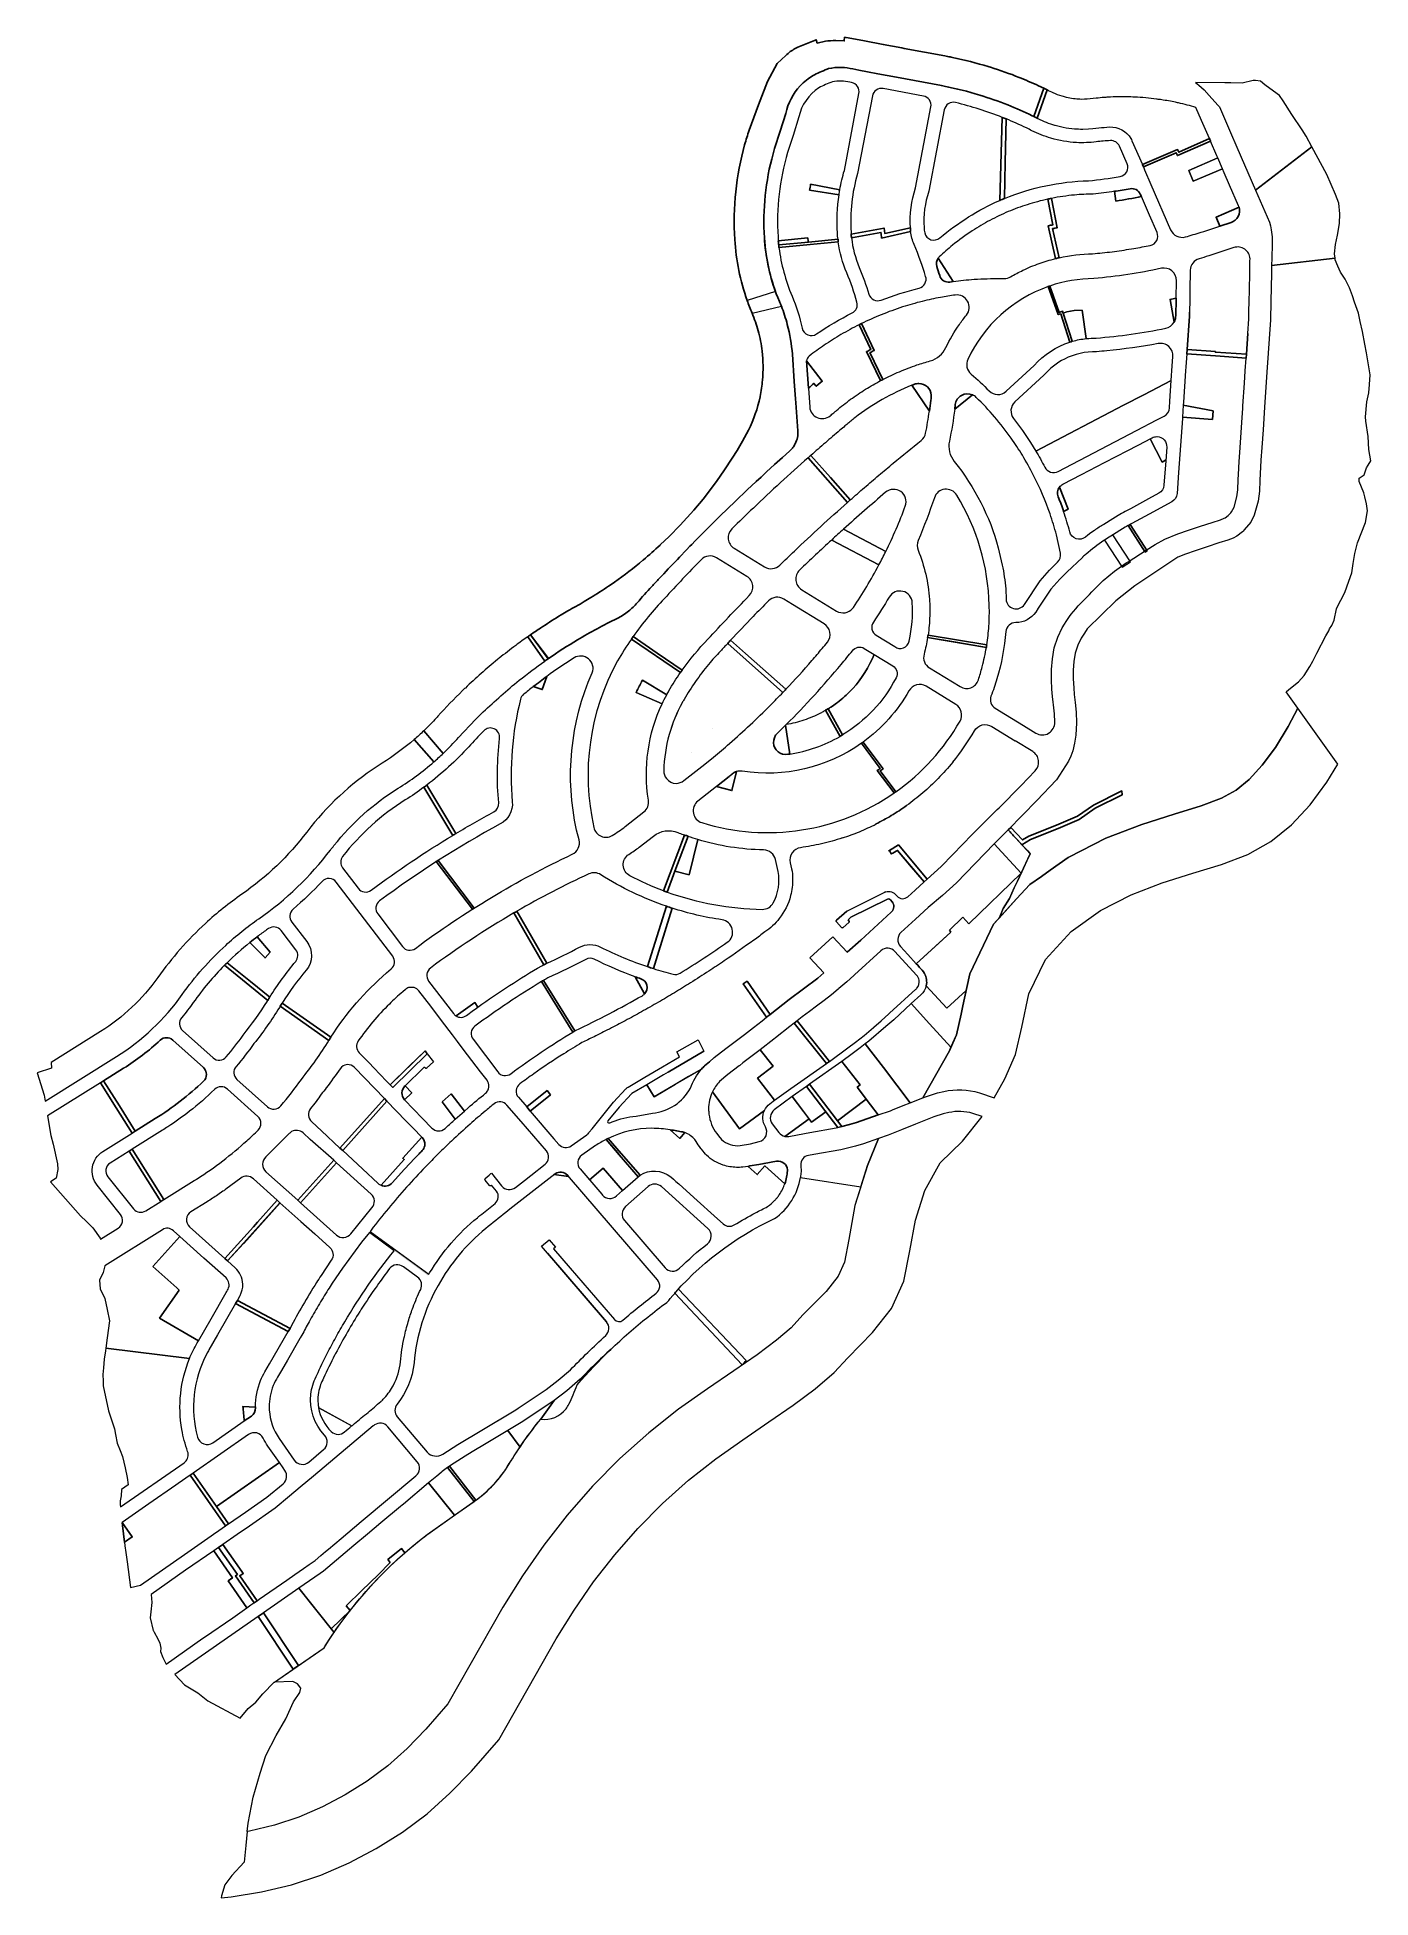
# Model space of a CAD drawing. Header units: inches. Extents: x 175858 to 195396, y 2973160 to 2975121.
# Drawn here: x 175858 to 176934, y 2973620 to 2975121 of the extents above.
import ezdxf

# ---------------------------------------------------------------- set-up
doc = ezdxf.new("R2010")
doc.units = ezdxf.units.IN
doc.header["$MEASUREMENT"] = 0
for name, color, linetype, lineweight in [('E4-Flood Prone-hatch', 105, 'Continuous', 13), ('E5-National Imp Open Space Hatch', 116, 'Continuous', 13), ('E6-Local Open Space Hatch', 62, 'Continuous', 13), ('Plot Boundary old', 250, 'Continuous', 5), ('Proposed Amenities Hatch', 20, 'Continuous', 13), ('Proposed Institutional Hatch', 145, 'Continuous', 13), ('SE4-Service Industries Hatch', 191, 'Continuous', 0), ('UV-2-High Density Hatch', 31, 'Continuous', 13), ('UV-3-Low Density Hatch', 41, 'Continuous', 13)]:
    doc.layers.add(name, color=color, linetype=linetype, lineweight=lineweight)
doc.layers.add('Off Street Footpath Hatch', color=22, linetype='Continuous')
doc.layers.add('Proposed Service Plots Hatch', color=11, linetype='Continuous')
doc.layers.add('UC-2 Urban Centre', color=7, linetype='Continuous', lineweight=13, true_color=0xda0b2e)

msp = doc.modelspace()

# ---------------------------------------------------------------- hatches: boundary and pattern name
at = {"layer": 'Off Street Footpath Hatch'}
msp.add_hatch(color=256, dxfattribs=at).paths.add_polyline_path([(176173.5, 2974121.9), (176174.1, 2974122.9), (176126.9, 2974157.5), (176126.2, 2974156.6)])

# ---------------------------------------------------------------- linework, layer by layer
for points in [[(176525.6, 2975117.9), (176525.6, 2975117.9), (176509.5, 2975120.9), (176509.2, 2975118), (176502.4, 2975118.2, 0.048172), (176494, 2975117.6), (176487.5, 2975116.1)], [(176487.5, 2975116.1), (176486.5, 2975118.9), (176471.7, 2975113), (176471.7, 2975113), (176469.6, 2975111.8, 0.057847), (176462.2, 2975106.3), (176455.2, 2975099.8)], [(176594.7, 2975105, 0.003453), (176590.4, 2975105.8), (176557.5, 2975111.9), (176555.8, 2975112.3), (176555.8, 2975112.3)], [(176455.2, 2975099.8), (176455.2, 2975099.8), (176447.2, 2975085.3), (176440.2, 2975066.5), (176432.5, 2975045.8, 0.013113), (176428.9, 2975034.2), (176428.9, 2975034.2)], [(176451.8, 2975026.8, -0.005579), (176453, 2975031.2), (176457.6, 2975045), (176462, 2975059.4, -0.129377), (176473.7, 2975081.7), (176476.2, 2975084.1), (176480, 2975087.4), (176483.7, 2975089.9, -0.019941), (176495.4, 2975095.1)], [(176495.4, 2975095.1, -0.001913), (176496.5, 2975095.6, -0.060163), (176507, 2975096.5, -0.052745), (176516.2, 2975095.3), (176521.1, 2975094.4)], [(176625.4, 2975097.2, 0.023155), (176596.5, 2975104.6, 0.001391), (176594.7, 2975105)], [(176650.3, 2975088.5, 0.019007), (176627.1, 2975096.7, 0.001391), (176625.4, 2975097.2)], [(176551.3, 2975088.7), (176551.3, 2975088.7), (176587.6, 2975081.9, -0.001799), (176589.8, 2975081.5, -0.024854), (176618.5, 2975074.2)], [(176641.1, 2975066.3, -0.018068), (176660.9, 2975057.6, -0.001251), (176662.2, 2975057), (176670.2, 2975079.8), (176668.3, 2975080.7, 0.000364), (176667.9, 2975080.9, 0.013487), (176651.9, 2975087.8), (176651.9, 2975087.8), (176651.9, 2975087.8), (176651.9, 2975087.8), (176651.9, 2975087.8, 0.001391), (176650.3, 2975088.5)], [(176618.5, 2975074.2, -0.020011), (176641.1, 2975066.3)], [(176428.9, 2975034.2, 0.084284), (176420.9, 2974957.7, 0.069312), (176430.9, 2974908.6, 0.015108), (176434.9, 2974898.3)], [(176453.8, 2974915.7, -0.070734), (176444.8, 2974959.2, -0.083014), (176451.8, 2975026.8)], [(176451.8, 2975026.8, 0.083019), (176444.8, 2974959.2, 0.084284), (176456.9, 2974907.8, -0.007401), (176458.5, 2974904), (176458.5, 2974904, -0.028397), (176463.3, 2974889.1, -0.044134), (176467.4, 2974865.1), (176468.9, 2974843.2)], [(176443.3, 2974844.3, 0.051506), (176443, 2974867.6, 0.037189), (176439.8, 2974884.1, 0.033073), (176434.9, 2974898.3, 0.000323), (176434.8, 2974898.5, 0.000323)], [(176443.3, 2974844.3, -0.028828), (176441.4, 2974831.1)], [(176441.4, 2974831.1), (176441.4, 2974831.1, -0.00087), (176441.3, 2974830.7, -0.062508), (176432, 2974804)], [(176432, 2974804), (176430.5, 2974801), (176427.2, 2974795.1), (176422.8, 2974787.5), (176418.9, 2974781.2), (176412.7, 2974771.8), (176406.2, 2974762.5), (176395.4, 2974748.3), (176388, 2974739.5), (176377, 2974727.3), (176367.9, 2974718.1), (176360.7, 2974711.3), (176360.7, 2974711.2, -0.012757), (176347.2, 2974699.3, -0.000296), (176346.9, 2974699), (176346.9, 2974699, -0.020622), (176323.9, 2974681.3, -0.004015), (176319.2, 2974678.1)], [(176335.2, 2974657.8), (176335.2, 2974657.8, 0.049333), (176342.3, 2974664.7, -0.011944), (176354, 2974677.7, -0.001393), (176360, 2974684.2, -0.003353), (176374.7, 2974699.7), (176374.7, 2974699.7), (176376.4, 2974701.5), (176382, 2974707.3), (176384.8, 2974710.2), (176386.3, 2974711.8), (176389, 2974714.5), (176392.6, 2974718.1), (176398.7, 2974724.3), (176401.9, 2974727.5), (176405.7, 2974731.3), (176408.9, 2974734.4), (176421.5, 2974746.7), (176430.9, 2974755.7), (176438.2, 2974762.5), (176442.1, 2974766.1), (176446.6, 2974770.3), (176453.1, 2974776.2), (176459.4, 2974781.9), (176465.1, 2974787.1), (176466.6, 2974788.5), (176467.4, 2974789.5), (176467.7, 2974789.9), (176468.2, 2974790.5), (176468.8, 2974791.4), (176469.2, 2974792.2), (176469.5, 2974792.6), (176469.7, 2974793, 0.134985), (176471.8, 2974803.4)], [(176319.2, 2974678.1, -0.012129), (176304.8, 2974668.8, -0.004419), (176299.5, 2974665.6, -0.005458), (176292.8, 2974661.7, 0.004148), (176286.4, 2974658.1, 0.003619), (176280.9, 2974654.9)], [(176280.9, 2974654.9, 0.009923), (176266.1, 2974645.5, 0.001133), (176264.4, 2974644.4, 0.005669), (176256.1, 2974638.8), (176270.7, 2974619.7, -0.016629), (176294, 2974634.7, -0.021765), (176326, 2974652, 0.055051), (176335.2, 2974657.8)]]:
    msp.add_lwpolyline(points, format="xyb")
for points in [[(176555.8, 2975112.3), (176540.7, 2975115.1), (176540.7, 2975115.1), (176525.6, 2975117.9)], [(176521.1, 2975094.4), (176527.9, 2975093.1), (176536.2, 2975091.5), (176536.2, 2975091.5), (176551.3, 2975088.7), (176551.3, 2975088.7)], [(176469.9, 2974829.1), (176468.9, 2974843.2)], [(176471.8, 2974803.4), (176470.2, 2974825.9), (176469.9, 2974829.1), (176469.9, 2974829.1)], [(176335.2, 2974657.8), (176335.2, 2974657.8)]]:
    msp.add_lwpolyline(points)
at = {"layer": 'E4-Flood Prone-hatch'}
for points in [[(176885, 2974501.7), (176898.5, 2974520), (176907.4, 2974534.5), (176875.2, 2974579.6), (176867.3, 2974564.8), (176857, 2974548), (176846.4, 2974533.6), (176835.8, 2974522.1), (176825.3, 2974513.6), (176813.5, 2974507.1), (176797.2, 2974500.9), (176775.4, 2974494.1), (176749.2, 2974485.8), (176720.2, 2974474.7), (176690.5, 2974459.5), (176689.9, 2974459.2), (176675.3, 2974448.9), (176668.3, 2974443.9), (176659, 2974437.3), (176648.3, 2974425.7), (176629.6, 2974405.3), (176610.4, 2974365.2), (176605, 2974339.5), (176603.6, 2974332.9), (176599.8, 2974316.1), (176594, 2974303.1), (176572.6, 2974265.2), (176575.6, 2974266.3), (176584.4, 2974269.3), (176589.6, 2974270.4, -0.12911), (176618.2, 2974269.4), (176630.1, 2974265.3), (176638.7, 2974280.6), (176647.4, 2974300.2), (176652.5, 2974322.2), (176658.1, 2974349.1), (176671.5, 2974377), (176692.2, 2974399.6), (176715.9, 2974416.3), (176740.6, 2974429), (176765.7, 2974438.6), (176790.3, 2974446.4), (176813.5, 2974453.6), (176834.7, 2974461.6), (176853.4, 2974472), (176870, 2974485.5)], [(176604.7, 2974230.2), (176620.6, 2974250.1), (176612.9, 2974252.7, 0.126197), (176593.6, 2974253.4), (176589.1, 2974252.4), (176581.5, 2974249.9), (176566.6, 2974244.1), (176555.3, 2974239.6), (176544.7, 2974235.2), (176536.9, 2974232.6), (176528.1, 2974210.7), (176517.9, 2974178.5), (176512.9, 2974151), (176509.4, 2974132.7), (176504.3, 2974121.4), (176494.6, 2974109.1), (176475.8, 2974090.1), (176466.3, 2974079.7), (176454.6, 2974069.7), (176438.9, 2974058), (176420.1, 2974045), (176398.8, 2974030.5), (176375.6, 2974014), (176351.5, 2973995.1), (176328.1, 2973974.2), (176306.1, 2973951.9), (176285.7, 2973928.6), (176266.9, 2973904.4), (176249.6, 2973879.6), (176233.9, 2973854.4), (176189.6, 2973776.4), (176171.7, 2973756), (176156.6, 2973740.3), (176141, 2973726.4), (176124.4, 2973714), (176106.8, 2973702.9), (176088.4, 2973693.2), (176069.2, 2973685.1), (176049.6, 2973678.5), (176029.5, 2973673.6), (176027.6, 2973673.3), (176026.6, 2973662), (176025.1, 2973648.6), (176015.2, 2973637.9), (176009.7, 2973630.4), (176006.9, 2973621.4), (176006.6, 2973619.9), (176014.8, 2973620.7), (176039.3, 2973624.6), (176063.4, 2973630.4), (176087, 2973638.3), (176109.8, 2973648), (176131.8, 2973659.6), (176152.8, 2973672.8), (176172.7, 2973687.7), (176191.2, 2973704.2), (176208.5, 2973722.1), (176230.6, 2973747.3), (176276.8, 2973828.8), (176291.4, 2973852), (176307.1, 2973874.7), (176324.3, 2973896.7), (176342.7, 2973917.9), (176362.6, 2973937.9), (176383.6, 2973956.8), (176405.6, 2973974), (176427.4, 2973989.5), (176448.3, 2974003.8), (176468, 2974017.3), (176485.9, 2974030.6), (176501.1, 2974043.7), (176512, 2974055.6), (176532.1, 2974075.9), (176547.3, 2974095.3), (176557.4, 2974117.5), (176562.1, 2974141.8), (176566.6, 2974166.5), (176574.2, 2974190.6), (176586.7, 2974212.8)]]:
    msp.add_lwpolyline(points, format="xyb", close=True, dxfattribs=at)
at = {"layer": 'E5-National Imp Open Space Hatch'}
msp.add_lwpolyline([(176870.3, 2975058.7), (176863.3, 2975069.5), (176860.3, 2975073.9), (176855.5, 2975077.4), (176848.4, 2975082.6), (176844.9, 2975085.5), (176840.9, 2975085.9), (176839.1, 2975086), (176830.3, 2975083.8), (176821, 2975084.1), (176816.3, 2975084), (176792.5, 2975084.3), (176795.3, 2975082.2), (176799.5, 2975078.5), (176803.7, 2975073.8), (176810.6, 2975066), (176811.8, 2975064.7), (176820.7, 2975044.1), (176825.9, 2975032.2), (176840.9, 2974997.6), (176886.3, 2975032.6), (176881.7, 2975041), (176878.5, 2975046.2)], close=True, dxfattribs=at)
for points in [[(176924.5, 2974765.1), (176928.5, 2974767.9), (176930.4, 2974773.6), (176931.7, 2974775.8), (176933.9, 2974779.2), (176932.4, 2974788.3), (176931.9, 2974798.9), (176929.9, 2974811.2), (176929.6, 2974814.8), (176930.8, 2974826.8), (176932.3, 2974834), (176933, 2974840.7), (176933.4, 2974848.6), (176930.4, 2974866.4), (176929.1, 2974873.2), (176927.2, 2974883.4), (176925.4, 2974891.7), (176924, 2974898.2), (176920.9, 2974907.1), (176919.2, 2974912.3), (176916.7, 2974918.8), (176913.4, 2974925.6), (176909.5, 2974931.3), (176907.3, 2974936.1), (176905.3, 2974941.3), (176905.2, 2974942.7), (176853.9, 2974936.8), (176853.8, 2974930.7), (176853.4, 2974907.7), (176853, 2974893), (176850.1, 2974850.6), (176848.3, 2974822.4), (176847.1, 2974804.2), (176846.1, 2974790), (176845.2, 2974779.7), (176844.5, 2974763.4), (176844.1, 2974754.6), (176843.2, 2974746.7), (176840, 2974735.4), (176837.2, 2974729.8)], [(176865.7, 2974592.8), (176867.8, 2974594.8), (176875.5, 2974600.9), (176880.1, 2974606.1), (176884.7, 2974613.3), (176887.2, 2974617.5), (176890.3, 2974624), (176897.8, 2974637.9), (176900, 2974642.1), (176900.6, 2974643.6), (176902.5, 2974646.4), (176904.3, 2974650.7), (176906.4, 2974659.9), (176907.9, 2974663.2), (176909.7, 2974666.9), (176913.1, 2974672.9), (176916.1, 2974682.2), (176918.6, 2974688.8), (176919.6, 2974696.4), (176921.2, 2974704.3), (176923.3, 2974713.1), (176929.7, 2974729.4), (176931.2, 2974738.8), (176930.5, 2974744.6), (176929.2, 2974750), (176928.4, 2974753.3), (176924.5, 2974762.5), (176924.5, 2974765.1)], [(176837.2, 2974729.8), (176837.1, 2974729.7), (176831.9, 2974723.6), (176831, 2974722.3)]]:
    msp.add_lwpolyline(points, dxfattribs=at)
msp.add_lwpolyline([(176831, 2974722.3), (176830.4, 2974721.8), (176825.9, 2974718.5), (176823, 2974716.9), (176818.6, 2974715.2), (176811.5, 2974712.9), (176802, 2974709.9), (176792.4, 2974706.7), (176784.4, 2974703.9), (176778.4, 2974701.5), (176743.6, 2974678.4), (176728.4, 2974666.2), (176705.3, 2974643.7), (176702.9, 2974640.1), (176700.4, 2974636.1), (176697.7, 2974630.4), (176695.6, 2974624.1), (176694.5, 2974617.2), (176693.8, 2974610.3), (176694, 2974603.2), (176694.3, 2974596), (176694.7, 2974590.6), (176695.4, 2974584.2), (176696.2, 2974576.3), (176696.6, 2974567.7), (176696.1, 2974557.9), (176694.9, 2974551.3), (176693.5, 2974545.1), (176692.1, 2974541), (176690.1, 2974536.8), (176680.4, 2974521.7), (176664.6, 2974505.2), (176641.5, 2974481.4, -0.000098), (176647.3, 2974475.1), (176648.6, 2974473.7), (176651.5, 2974470.6), (176655.2, 2974466.6), (176657.2, 2974464.5), (176659.3, 2974462.2), (176656.5, 2974456.5), (176652.5, 2974447.7), (176648.9, 2974440.2), (176646.3, 2974434.6), (176644.4, 2974430.3), (176642.6, 2974426), (176637.5, 2974418), (176635.7, 2974413.9), (176634.1, 2974410.2), (176648.3, 2974425.7), (176659, 2974437.3), (176668.3, 2974443.9), (176675.3, 2974448.9), (176689.9, 2974459.2), (176690.5, 2974459.5), (176720.2, 2974474.7), (176749.2, 2974485.8), (176775.4, 2974494.1), (176797.2, 2974500.9), (176813.5, 2974507.1), (176825.3, 2974513.6), (176835.8, 2974522.1), (176846.4, 2974533.6), (176857, 2974548), (176867.3, 2974564.8), (176875.2, 2974579.6), (176865.7, 2974592.8)], format="xyb", dxfattribs=at)
for points in [[(176350.7, 2974088.4, -0.007078), (176366.1, 2974100.3, 0.091849), (176368.9, 2974103.5, -0.108421), (176453, 2974167.9, 0.204344), (176473.9, 2974201.1), (176522.6, 2974193.5), (176517.9, 2974178.5), (176512.9, 2974151), (176509.4, 2974132.7), (176504.3, 2974121.4), (176494.6, 2974109.1), (176475.8, 2974090.1), (176466.3, 2974079.7), (176454.6, 2974069.7), (176438.9, 2974058), (176420.1, 2974045), (176398.8, 2974030.5), (176375.6, 2974014), (176351.5, 2973995.1), (176328.1, 2973974.2), (176306.1, 2973951.9), (176285.7, 2973928.6), (176266.9, 2973904.4), (176249.6, 2973879.6), (176233.9, 2973854.4), (176189.6, 2973776.4), (176171.7, 2973756), (176156.6, 2973740.3), (176141, 2973726.4), (176124.4, 2973714), (176106.8, 2973702.9), (176088.4, 2973693.2), (176069.2, 2973685.1), (176049.6, 2973678.5), (176029.5, 2973673.6), (176027.6, 2973673.3), (176028.3, 2973680.2), (176032.5, 2973701.1), (176038.1, 2973720.4), (176042.6, 2973734.6), (176051.1, 2973750.9), (176058.8, 2973764.2), (176065.1, 2973778.1), (176070, 2973785.5), (176071, 2973789.1), (176068.1, 2973792.5), (176064.4, 2973794.4), (176049.8, 2973793.9), (176089.6, 2973821.6, -0.090982), (176172.8, 2973912.9), (176211.3, 2973940.1, 0.103293), (176238.6, 2973969.4, -0.034456), (176264.4, 2974006.1, 0.268161), (176284.8, 2974014.4, 0.03465), (176287.1, 2974018.1, 0.03595), (176293.7, 2974033.7, -0.04544)], [(176264.4, 2974006.1, 0.268161), (176284.8, 2974014.4, 0.03465), (176287.1, 2974018.1, 0.03595), (176293.7, 2974033.7, -0.024224), (176322.9, 2974064.2, 0.013749), (176296.2, 2974038.3), (176285.4, 2974028.9), (176275.3, 2974021), (176264.4, 2974006.1, 0.268161)], [(176143.1, 2973890.5), (176133.2, 2973880.4), (176120.2, 2973867.9), (176107.4, 2973855.5), (176110.6, 2973851.6, -0.047098), (176154.8, 2973898.3), (176152, 2973901.8), (176141.1, 2973892.9)], [(176110.6, 2973851.6), (176095.3, 2973837), (176097.7, 2973834, -0.015947), (176110.6, 2973851.6)]]:
    msp.add_lwpolyline(points, format="xyb", close=True, dxfattribs=at)
at = {"layer": 'E6-Local Open Space Hatch'}
for points in [[(176814.4, 2975014.7), (176810.5, 2975023.7), (176787.2, 2975013.5), (176790.8, 2975004.7)], [(176806.8, 2974819.6), (176782.7, 2974824), (176782.1, 2974814.3), (176806.3, 2974812.6)], [(176192.3, 2974268.4), (176184.8, 2974262.1), (176195.5, 2974248.1), (176202.8, 2974254.6)], [(176018.1, 2973879.6), (176019.7, 2973880.8), (176004.6, 2973902.6), (176002.7, 2973901.3), (176000.8, 2973899.9), (176015.9, 2973878.1), (176015.3, 2973877.7), (176015.3, 2973877.7), (176012.3, 2973875.6), (176027.4, 2973853.9), (176030.7, 2973856.2), (176033, 2973857.8), (176033.2, 2973857.9)], [(176064.8, 2973804.3), (176036.4, 2973846.8), (175969.3, 2973800.1), (175977.2, 2973791.8), (175987.7, 2973785.4), (175995.9, 2973778.9), (176022, 2973764.9), (176028.4, 2973772.6), (176034.7, 2973777.7), (176040.2, 2973784.6), (176049.3, 2973793.9), (176049.8, 2973793.9), (176064.8, 2973804.3)]]:
    msp.add_lwpolyline(points, close=True, dxfattribs=at)
for points in [[(176505.7, 2974997.9), (176482.1, 2975002.4, 0.007466), (176481.3, 2974997.4), (176505, 2974993.8, -0.007169)], [(176456.9, 2974907.8, -0.013454), (176453.8, 2974915.7), (176430.9, 2974908.6, 0.014912), (176434.8, 2974898.5, -0.000156), (176434.9, 2974898.2), (176458.5, 2974904, 0.007401)], [(176701.1, 2974900.8), (176694.7, 2974900.4), (176688.8, 2974899.3), (176685.9, 2974898.4), (176693.2, 2974875.6, -0.04396), (176704.4, 2974877.8), (176701.1, 2974900.8)], [(176721, 2974867.9, -0.004113), (176712.8, 2974867.2, 0.125048), (176686.9, 2974861.3, 0.097734), (176670.3, 2974848.3), (176646.8, 2974826.7, 0.385314), (176645.8, 2974813.3, -0.031199), (176663.7, 2974787.1), (176734.4, 2974824), (176750.8, 2974832.5), (176773, 2974844.1), (176773.8, 2974855.7), (176774.3, 2974863.2, 0.49008), (176762.5, 2974873.8, -0.021075), (176721, 2974867.9, -0.004113)], [(176768.5, 2974779.2), (176768.4, 2974779.6), (176765.7, 2974778.2), (176755.9, 2974796.9), (176757.6, 2974797.8, -0.120604), (176761.3, 2974798.7, -0.007991), (176761.6, 2974798.7, -0.425808), (176769.3, 2974790.1)], [(176726, 2974719.5), (176724.2, 2974718.5, 0.011356), (176719.1, 2974715.2), (176733.5, 2974693.3), (176740.1, 2974697.7)], [(176346.5, 2974602.2, 0.017555), (176341.4, 2974592.4), (176362.3, 2974583.1, -0.015227), (176366, 2974590.3)], [(176170.1, 2974561.4, -0.012892), (176162.3, 2974554.3), (176178.2, 2974536.3, 0.011226), (176185.8, 2974543.2), (176170.1, 2974561.4, -0.012892)], [(176391.2, 2974473.6, -0.010816), (176383.3, 2974476.2), (176372.7, 2974448.2), (176384.1, 2974445.3)], [(176605, 2974339.5), (176607.6, 2974352), (176591.9, 2974337.7), (176575.4, 2974355.7, -0.153639), (176571.1, 2974348.4), (176563.3, 2974341.3), (176578, 2974325), (176595.3, 2974306.1), (176599.8, 2974316.1), (176603.6, 2974332.9)], [(176213.8, 2974338.5), (176211.3, 2974342.1), (176196.1, 2974331.3, 0.307347), (176204.5, 2974331.7, -0.004302)], [(176385.2, 2974273.1, -0.089411), (176394.1, 2974288.5), (176383.7, 2974282.4), (176371.4, 2974275.2), (176355.8, 2974266.1), (176350, 2974275.9), (176337.9, 2974268.8, 0.03693), (176337.7, 2974268.6, 0.036571), (176337.5, 2974268.4), (176327.6, 2974257.8), (176318.6, 2974246.6, 0.767057), (176319.7, 2974245, -0.006903), (176322, 2974245.8, -0.071603), (176341.3, 2974250.5), (176354.6, 2974252.9, 0.248855)], [(176445.6, 2974241.9, -0.248917), (176444.8, 2974255), (176424.8, 2974240.4), (176403, 2974270.1, 0.111291), (176399.8, 2974256.2, 0.000004), (176399.8, 2974256.2, 0.031091), (176400.1, 2974252.1, 0.131645), (176406.4, 2974236.5), (176407.8, 2974234.6), (176410.2, 2974231.7, 0.221075), (176425.2, 2974226.8), (176433.5, 2974228.3), (176440.6, 2974230, 0.509676)], [(176494.5, 2974254), (176482.9, 2974245.7), (176480.9, 2974248.3), (176461.3, 2974234.2, 0.051648), (176463, 2974234.1, 0.044515), (176464.4, 2974234.2), (176477.1, 2974236.5), (176481.6, 2974237.3), (176502.6, 2974241), (176504.1, 2974241.4)], [(176314.9, 2974208.5), (176303.7, 2974199.1), (176304, 2974198.8), (176313.7, 2974187.5), (176314.2, 2974186.8, 0.418437), (176325.6, 2974186.1), (176330.5, 2974190.4)], [(175972.8, 2974110.1), (175970.9, 2974111.9), (175951.5, 2974129.3), (175973.4, 2974153.4), (175968.2, 2974158.1, 0.334643), (175959.2, 2974158.9), (175912.7, 2974129.7), (175911.4, 2974124.5), (175908.5, 2974118.3), (175909, 2974111.1), (175912.8, 2974103.5), (175914.6, 2974094.5), (175916.6, 2974085.3), (175914.7, 2974071.7), (175913.7, 2974063.2), (175981.1, 2974054.9, -0.033744), (175987.3, 2974067.6), (175988.3, 2974069.3), (175956.8, 2974087.4)], [(176085.2, 2974015.3, 0.155889), (176095.4, 2973996.1, 0.195904), (176101, 2973993.8, 0.1763), (176106.1, 2973995.7, -0.001154), (176111.9, 2974000.6)], [(176264.4, 2974006.1), (176275.3, 2974021), (176250.1, 2974004.2), (176238, 2973997), (176247.7, 2973983.5, -0.021594)]]:
    msp.add_lwpolyline(points, format="xyb", close=True, dxfattribs=at)
at = {"layer": 'Off Street Footpath Hatch'}
for points in [[(176672.9, 2975078.4), (176670.2, 2975079.8), (176662.2, 2975057), (176664.9, 2975055.6)], [(176777, 2975027.7), (176778, 2975025.4), (176804.7, 2975037.1), (176803.8, 2975039.2), (176779, 2975028.3), (176778.1, 2975030.3), (176749.7, 2975018.2), (176750.5, 2975016.3)], [(176785.7, 2974868.9), (176785.5, 2974865.4), (176812.4, 2974863.5), (176833.3, 2974862.1), (176833.6, 2974865.1), (176808.6, 2974866.8), (176808.6, 2974867.3), (176785.7, 2974868.9)], [(176181.6, 2974456.7), (176180.2, 2974455.9), (176209.4, 2974417.5), (176210.7, 2974418.4)], [(176471.3, 2974327.5), (176468.9, 2974325.6), (176494.8, 2974293), (176497.3, 2974294.7)], [(176172.9, 2974300.7), (176171.1, 2974303.1), (176142.9, 2974275.9), (176145, 2974273.7), (176172.9, 2974300.7), (176172.9, 2974300.7)], [(175924.6, 2974258.7), (175924.6, 2974258.7), (175911.8, 2974279), (175909.3, 2974277.4), (175922, 2974257.1), (175934.8, 2974236.8), (175937.3, 2974238.4)], [(176481.3, 2974276.3), (176478.8, 2974274.5), (176504.1, 2974241.4), (176507.2, 2974242.2)], [(176140.4, 2974262.5), (176138.4, 2974264.7), (176102.5, 2974224.7), (176104.7, 2974222.7)], [(175957.9, 2974181.6), (175960.4, 2974183.2), (175935, 2974223.9), (175932.4, 2974222.3), (175957.9, 2974181.6)], [(176099.6, 2974212.9), (176097.4, 2974214.9), (176068.4, 2974182.6), (176070.7, 2974180.6)], [(176054.3, 2974180.5), (176054.1, 2974180.7), (176051.9, 2974182.7), (176035.9, 2974164.9), (176035.9, 2974164.9), (176032.6, 2974161.2), (176009.6, 2974135.7), (176011.8, 2974133.7), (176024.6, 2974147.9), (176024.7, 2974148), (176024.9, 2974147.8)], [(176019.8, 2974101.9), (176018.3, 2974099.3), (176060.7, 2974076.7), (176062.2, 2974079.3)], [(175984.1, 2973962.6), (175981.6, 2973960.9), (176010.2, 2973919.9), (176012.6, 2973921.6), (176002.8, 2973935.7), (175984.1, 2973962.6)], [(176008.1, 2973905), (176004.6, 2973902.6), (176019.7, 2973880.8), (176018.1, 2973879.6), (176033.2, 2973857.9), (176035.6, 2973859.6), (176021.7, 2973879.7), (176024.4, 2973881.6), (176023.3, 2973883.2)], [(176040.7, 2973849.7), (176036.4, 2973846.8), (176064.8, 2973804.3), (176069, 2973807.3), (176040.7, 2973849.7)]]:
    msp.add_lwpolyline(points, close=True, dxfattribs=at)
for points in [[(176639.8, 2975055, 0.002896), (176636.7, 2975056.2), (176634.6, 2974989.2, -0.005771), (176638.6, 2974990.9), (176639.1, 2975019.8), (176639.8, 2975055, 0.002896)], [(176676.4, 2974990.9, 0.004098), (176673.4, 2974990.3), (176677.6, 2974969.6, 0.006126), (176673.7, 2974968.7), (176679.6, 2974942.3, -0.005634), (176682.5, 2974943), (176677.3, 2974966.5, -0.006144), (176681.1, 2974967.2), (176676.4, 2974990.9, 0.004098)], [(176481.7, 2974953.7), (176504.4, 2974955.9, -0.005044), (176504.2, 2974957.9), (176480.3, 2974955.6), (176456.4, 2974953.3, 0.003464), (176456.6, 2974951.2)], [(176562.8, 2974964.2, -0.015937), (176562.6, 2974966.7, -0.001404), (176562.6, 2974967.2), (176541.9, 2974962.6), (176541.3, 2974966.9), (176514.8, 2974962.1, 0.008579), (176515.1, 2974959.1), (176538.8, 2974963.4, 0.017569), (176539.3, 2974958.9)], [(176685.9, 2974898.4), (176685.4, 2974899.8), (176682.7, 2974898.9), (176675.1, 2974920.2, 0.00314), (176673.8, 2974919.8), (176681.8, 2974897.1), (176684, 2974897.7), (176691.2, 2974875, -0.007686), (176693.2, 2974875.6)], [(176523.1, 2974889.9, 0.002011), (176521.3, 2974889), (176530.7, 2974869.1, 0.004258), (176527.3, 2974867.3), (176538.6, 2974843.9, -0.002491), (176540.3, 2974844.8), (176530, 2974866.5, -0.004291), (176533.4, 2974868.2)], [(176482.3, 2974783.6, 0.000476), (176480, 2974781.6), (176511.8, 2974745.6, -0.000491), (176514.1, 2974747.6), (176498.2, 2974765.6), (176482.3, 2974783.6, 0.000476)], [(176739.8, 2974727.8, 0.003229), (176738.3, 2974727), (176752, 2974705.6), (176753.5, 2974706.5)], [(176256.1, 2974638.8, 0.001477), (176254, 2974637.3), (176267.7, 2974617.6, -0.005379), (176270.4, 2974619.5)], [(176338.9, 2974637.4), (176337.5, 2974635.3), (176377.1, 2974608.3, -0.002878), (176378.5, 2974610.3), (176358.3, 2974624.1)], [(176429.6, 2974623.8), (176417.6, 2974634.5, 0.00057), (176415.2, 2974631.9), (176459.8, 2974592.4, 0.001243), (176462.2, 2974594.9)], [(176576.8, 2974638.6, -0.003803), (176576.5, 2974636.6), (176623.9, 2974628.7, 0.002812), (176624.2, 2974630.7), (176576.8, 2974638.6, -0.003803)], [(176496.2, 2974579.1, -0.006196), (176494.2, 2974577.9), (176506, 2974556.9, 0.004922), (176507.9, 2974558.1), (176496.2, 2974579.1, -0.006196)], [(176524.4, 2974552.2, -0.003026), (176523.1, 2974551.3), (176538.3, 2974531.1, -0.004596), (176535.9, 2974529.4), (176549.6, 2974511.3, 0.00228), (176550.9, 2974512.2), (176538.3, 2974529.1), (176540.5, 2974530.7), (176524.4, 2974552.2, -0.003026)], [(176193.5, 2974477, -0.000927), (176196, 2974478.5), (176172.5, 2974517.6, -0.003062), (176170.2, 2974515.8), (176193.5, 2974477, -0.000927)], [(176681.7, 2974482.5), (176698.8, 2974489.9), (176711.7, 2974498.9), (176733.5, 2974509.8), (176733.1, 2974512.9), (176710.2, 2974501.5), (176697.3, 2974492.5), (176680.5, 2974485.3), (176658.2, 2974476.3), (176653.1, 2974473.3), (176643.6, 2974483.5), (176641.5, 2974481.4), (176641.5, 2974481.4, -0.000098), (176647.3, 2974475.1), (176650.4, 2974471.7), (176652.5, 2974469.5), (176659.5, 2974473.6)], [(176363.5, 2974432.4, 0.003114), (176366.3, 2974431.3), (176372.7, 2974448.2), (176383.3, 2974476.3, -0.003881), (176380.5, 2974477.3, -0.000002), (176380.5, 2974477.3), (176380.5, 2974477.3), (176363.5, 2974432.4, 0.003114)], [(176553, 2974469.3), (176545.6, 2974464.9), (176545.7, 2974464.8), (176547.1, 2974462.1, 0.006674), (176552.3, 2974464.9), (176573.6, 2974439.5), (176576.1, 2974441.7), (176553, 2974469.3)], [(176245.1, 2974415.8, 0.000932), (176242.8, 2974414.4), (176254.8, 2974393.5), (176266.8, 2974372.7, 0.001121), (176269.3, 2974373.8)], [(176350.6, 2974371.1, 0.004254), (176355.4, 2974369.5), (176359.7, 2974383.5), (176370.4, 2974418.3, -0.004733), (176365.9, 2974419.8), (176350.6, 2974371.1, 0.004254)], [(176030.3, 2974359.1), (176011.5, 2974374.3, 0.003112), (176009.3, 2974372.2), (176044.2, 2974343.9, -0.002679), (176045.8, 2974346.5)], [(176266.7, 2974360, 0.000624), (176265.1, 2974359.1), (176290.4, 2974318.3, -0.000824), (176292, 2974319.2), (176266.7, 2974360, 0.000624)], [(176430.9, 2974359.3, 0.000557), (176427.8, 2974357.2), (176446.6, 2974330.3), (176449.6, 2974332.6)], [(176055.8, 2974341.7), (176054.2, 2974339.2), (176093.6, 2974311.6, 0.000684), (176094.1, 2974312.4, -0.002307), (176095.2, 2974314.2)], [(176318.8, 2974232.6, 0.006012), (176317.1, 2974231.8), (176326.5, 2974220.8), (176327.8, 2974219.3), (176343.1, 2974201.6), (176344.5, 2974202.8), (176329.4, 2974220.4)], [(176375.5, 2974111, 0.004565), (176372.5, 2974107.7), (176426.9, 2974049.9, -0.000569), (176430, 2974053.3)], [(176190.9, 2973968.2, 0.007596), (176189.2, 2973967), (176210.6, 2973939.6), (176211.3, 2973940.1, 0.002898), (176212.2, 2973940.8), (176190.9, 2973968.2, 0.007596)]]:
    msp.add_lwpolyline(points, format="xyb", close=True, dxfattribs=at)
at = {"layer": 'Plot Boundary old', "flags": 128}
for points in [[(176402.7, 2974563.1), (176402.7, 2974563.1)], [(176385.8, 2974543.5), (176385.8, 2974543.5)]]:
    msp.add_lwpolyline(points, close=True, dxfattribs=at)
at = {"layer": 'Proposed Amenities Hatch'}
for points in [[(176508.7, 2974724, 0.002133), (176499.1, 2974715.3), (176537.2, 2974695.2, 0.008001), (176542.7, 2974706), (176508.7, 2974724, 0.002133)], [(176564.1, 2974664.7, 0.740064), (176545.5, 2974669.3, -0.014925), (176532.7, 2974649.1, 0.429928), (176535, 2974638.4), (176549.9, 2974629.3, 0.546934), (176561.7, 2974633.8, 0.066651)], [(176515.8, 2974626, -0.370384), (176525.4, 2974627.9), (176533.4, 2974623, -0.088094), (176516.1, 2974595.5, -0.040168), (176505.2, 2974585.4, -0.04027), (176492.8, 2974577.1, -0.008079), (176490.1, 2974575.6, -0.039239), (176476.7, 2974570, -0.039828), (176462.4, 2974566.4, 0.023024), (176506.7, 2974614.9, 0.008871), (176515.8, 2974626, -0.370384)], [(176629.6, 2974405.3), (176634.1, 2974410.2), (176635.7, 2974413.9), (176637.5, 2974418), (176642.6, 2974426), (176644.4, 2974430.3), (176646.3, 2974434.6), (176648.9, 2974440.2), (176652, 2974446.6), (176609.8, 2974405.6), (176604.8, 2974411), (176594, 2974400.5), (176595.3, 2974399), (176567.2, 2974373.5), (176568.5, 2974372.2), (176570, 2974370.5, -0.074035), (176573.9, 2974365.6, -0.185626), (176575.4, 2974355.7), (176591.9, 2974337.7), (176607.6, 2974352), (176610.4, 2974365.2)], [(176189.2, 2973967, 0.020611), (176184.9, 2973963.7), (176184.5, 2973963.4), (176182.2, 2973961.5), (176180.6, 2973960.2), (176174, 2973954.6), (176194.8, 2973928.5), (176210.6, 2973939.6), (176189.2, 2973967, 0.020611)], [(176069.4, 2973869.7), (176040.7, 2973849.7), (176069, 2973807.3), (176089.6, 2973821.6, -0.01081), (176097.7, 2973834)]]:
    msp.add_lwpolyline(points, format="xyb", close=True, dxfattribs=at)
msp.add_lwpolyline([(176641.5, 2974481.4), (176637.9, 2974477.9), (176633.7, 2974473.6), (176630.1, 2974470.1), (176652, 2974446.6), (176659.3, 2974462.2), (176641.5, 2974481.4)], close=True, dxfattribs=at)
at = {"layer": 'Proposed Institutional Hatch'}
for points in [[(176594, 2974303.1), (176595.3, 2974306.1), (176578, 2974325), (176563.3, 2974341.3), (176549.1, 2974328.3), (176542.9, 2974322.8), (176529, 2974310.9), (176526.2, 2974308.8), (176540.8, 2974289.7), (176562.5, 2974261.3), (176572.6, 2974265.2), (176594, 2974303.1)], [(176522.1, 2974275.7), (176507.2, 2974294.5), (176481.3, 2974276.3), (176503.9, 2974246.6), (176526.9, 2974264.2), (176519.6, 2974273.8), (176522.1, 2974275.7)]]:
    msp.add_lwpolyline(points, close=True, dxfattribs=at)
for points in [[(176439.2, 2974281.1), (176452, 2974290.9), (176441.5, 2974304.1), (176427.5, 2974293.4), (176424.9, 2974291.4), (176424.4, 2974291.1), (176415.3, 2974284.1), (176408.6, 2974278.4, 0.076988), (176403, 2974270.1), (176424.8, 2974240.4), (176444.8, 2974255, -0.126767), (176449.2, 2974260.4), (176452, 2974262.5), (176453.1, 2974263.3), (176439.2, 2974281.1)], [(176467.2, 2974266.3), (176452.8, 2974255.6, 0.416441), (176451.2, 2974244.4), (176456.6, 2974237.3, 0.181192), (176461.3, 2974234.2), (176480.9, 2974248.3), (176467.2, 2974266.3)], [(175981.1, 2974054.9), (175913.7, 2974063.2), (175913.4, 2974061.3), (175912.3, 2974054.5), (175911.7, 2974047.4), (175911.3, 2974042.1), (175911.4, 2974036.6), (175911.6, 2974032.9), (175915.9, 2974012.7), (175920.6, 2973998.2), (175921.3, 2973993.7), (175922.9, 2973986.7), (175925.3, 2973980.8), (175927.1, 2973975.9), (175929.1, 2973966.8), (175930.7, 2973959.1), (175931.6, 2973953.2), (175926.3, 2973949.3), (175925.9, 2973944.3), (175925.1, 2973940.3), (175925.3, 2973937.2), (175925.4, 2973935.2), (175976.7, 2973970.8, 0.29223), (175980, 2973978.8, 0.043464), (175979.6, 2973980.1, 0.000003), (175979.6, 2973980.1, -0.043464), (175975, 2973997.6), (175975, 2973997.6, -0.141398)], [(176044.4, 2973984.3, -0.033978), (176040.5, 2973990.8, 0.45503), (176028.8, 2973993.7), (175984.1, 2973962.6), (176002.8, 2973935.7), (176053.6, 2973971), (176044.4, 2973984.3, -0.033978)]]:
    msp.add_lwpolyline(points, format="xyb", close=True, dxfattribs=at)
at = {"layer": 'Proposed Service Plots Hatch'}
for points in [[(176739.8, 2974998.7, -0.008672), (176727.1, 2974996.6), (176728.3, 2974988.7, 0.01382), (176748.9, 2974992.4), (176748, 2974994.3, 0.349457), (176739.8, 2974998.7, -0.008672)], [(176821.2, 2974971.5, 0.402662), (176827.7, 2974983.8), (176809.2, 2974975.7), (176812.3, 2974968.6), (176821.2, 2974971.5, 0.402662)], [(176479.9, 2974959), (176456, 2974956.7, 0.005929), (176456.4, 2974953.3), (176480.3, 2974955.6, -0.007089), (176479.9, 2974959)], [(176583.9, 2974936, 0.017166), (176586.2, 2974928.7, 0.374771), (176594.5, 2974923.4, -0.002444), (176597, 2974923.8), (176585, 2974942.7, 0.236899), (176583.9, 2974936, 0.017166)], [(176776.9, 2974909.3), (176776.9, 2974910.5, -0.002701), (176772, 2974909.4), (176775.3, 2974891.1, 0.108434), (176776.5, 2974895.2), (176776.6, 2974896.5), (176776.9, 2974909.3)], [(176480.4, 2974837.7, -0.006603), (176484.8, 2974841.6), (176486.7, 2974839.4), (176486.7, 2974839.4), (176491.5, 2974843.4), (176478.8, 2974859.9)], [(176565.9, 2974840.9, 0.003148), (176563.7, 2974840.1), (176577.9, 2974819.2, 0.005794), (176579.1, 2974828, 0.014206), (176579.4, 2974830.3, 0.047985), (176579.4, 2974832.2, 0.396046), (176569.4, 2974841.6, 0.091447)], [(176612.7, 2974832.4, 0.498705), (176598.8, 2974824.5, -0.002691), (176598.4, 2974820.9)], [(176682.9, 2974758, 0.0007), (176682.9, 2974758, 0.262413), (176681.8, 2974750.2, -0.006091), (176684.1, 2974744.3, -0.006107), (176686.2, 2974738.2), (176689.8, 2974740.1), (176682.9, 2974758, 0.0007)], [(176269.4, 2974605.3, 0.008304), (176258.4, 2974597), (176265.7, 2974594.6), (176269.4, 2974605.3, 0.008304)], [(176461.9, 2974566, -0.003266), (176455.3, 2974559.4, 0.219338), (176452.2, 2974551.6, 0.436746), (176463.6, 2974542.4, 0.003783), (176465.3, 2974542.6), (176461.9, 2974566, -0.003266)], [(176422.3, 2974528.5, 0.097875), (176419, 2974526.6, -0.01001), (176416.4, 2974524.4), (176406.2, 2974516.5), (176418.6, 2974513.2), (176422.3, 2974528.5, 0.097875)], [(176035.8, 2974395.3, 0.008061), (176029.7, 2974390.5), (176029.7, 2974390.5), (176042.1, 2974378.1), (176046.1, 2974382.8), (176035.8, 2974395.3, 0.008061)], [(176348.1, 2974349.1, 0.548077), (176345.2, 2974361.4, -0.003967), (176340.5, 2974363), (176348.1, 2974349.1, 0.548077)], [(176155, 2974275), (176154.9, 2974274.9, 0.409703), (176154.6, 2974263.7), (176160.4, 2974269.4), (176155, 2974275)], [(176380.6, 2974237.2, 0.004762), (176380.3, 2974237.3, 0.007384), (176379.7, 2974237.5, 0.025326), (176377.9, 2974237.9), (176374.1, 2974238.6, 0.010859), (176368.8, 2974239.5), (176376.5, 2974232.6)], [(176166.4, 2974220.2, -0.001437), (176168.8, 2974222.7, 0.147861), (176170.8, 2974226.5, 0.031561), (176170.9, 2974227.4, 0.213434), (176168.8, 2974233.2), (176168.4, 2974233.6), (176153.1, 2974216.6), (176154.3, 2974215.5), (176135.7, 2974194.7, 0.320442), (176144.7, 2974196.8), (176154.6, 2974207.7), (176162.8, 2974216.5, -0.002141)], [(176276.1, 2974204), (176275.7, 2974203.7), (176275.2, 2974203.4), (176286.8, 2974201.9), (176286, 2974202.8, 0.38497)], [(176454.6, 2974214.1), (176444.6, 2974212.4), (176440.4, 2974211.6), (176433.1, 2974210.3), (176431.6, 2974210), (176439, 2974203.4), (176445.3, 2974210.4), (176461.3, 2974196, 0.069152), (176463.4, 2974206.5), (176463.4, 2974207.1, 0.45245)], [(176034.4, 2974015.3, -0.001895), (176034.4, 2974015.8), (176024.2, 2974016.4, -0.001439), (176025.3, 2974004.7), (176025.3, 2974004.7), (176031, 2974008.6, 0.249466)]]:
    msp.add_lwpolyline(points, format="xyb", close=True, dxfattribs=at)
for points in [[(176272.2, 2974267.8), (176269.5, 2974271.1), (176253.1, 2974257.9), (176255.9, 2974254.6), (176272.2, 2974267.8)], [(176536.6, 2974251.5), (176530.3, 2974259.7), (176526.9, 2974264.2), (176503.9, 2974246.6), (176507.2, 2974242.2), (176513.4, 2974243.7), (176519.1, 2974245.5), (176536.6, 2974251.5)], [(175926.8, 2973922.8), (175927.1, 2973920.2), (175928.6, 2973906.8), (175934.9, 2973911.1), (175926.8, 2973922.8)]]:
    msp.add_lwpolyline(points, close=True, dxfattribs=at)
at = {"layer": 'SE4-Service Industries Hatch'}
msp.add_lwpolyline([(176905.4, 2974993.9), (176898.4, 2975010.1), (176886.3, 2975032.6), (176840.9, 2974997.6), (176852.2, 2974971.7), (176853, 2974968.7), (176853.6, 2974965.5), (176854.3, 2974959.8), (176854.3, 2974953.9), (176854.1, 2974942.8), (176853.9, 2974936.8), (176905.2, 2974942.7), (176904.7, 2974946.2), (176905.6, 2974953.7), (176907.1, 2974961.2), (176908.6, 2974970.7), (176909, 2974978.5), (176908.2, 2974987.1)], close=True, dxfattribs=at)
at = {"layer": 'UC-2 Urban Centre'}
for points in [[(176577.9, 2974819.2), (176563.7, 2974840.1, 0.070883), (176517.9, 2974813.9, 0.011502), (176511.3, 2974808.5, 0.002489), (176509.8, 2974807.3, 0.000854), (176505.7, 2974803.8, 0.002452), (176494, 2974793.8, 0.002455), (176482.3, 2974783.6), (176498.2, 2974765.6), (176514.1, 2974747.6, -0.002486), (176525.5, 2974757.6, -0.00249), (176537.1, 2974767.5, -0.00249), (176548.8, 2974777.3, -0.004743), (176571.3, 2974795.6, 0.178178), (176574.9, 2974801.5, 0.011806)], [(176662, 2974767.4, 0.019395), (176652.9, 2974783.7, 0.017039), (176643.9, 2974797.4, 0.045016), (176615.7, 2974830.4, 0.092303), (176612.7, 2974832.4), (176598.4, 2974820.9, -0.019272), (176594, 2974795.1, 0.222065), (176598, 2974778.6, -0.10238), (176633.5, 2974709), (176636.7, 2974695.1, -0.025029), (176639.5, 2974676), (176639.8, 2974667.4, 0.726299), (176654.5, 2974663.3), (176667.2, 2974682.3), (176674.9, 2974691, -0.018173), (176676.7, 2974692.9), (176681.3, 2974697.3, 0.260566), (176683.6, 2974704.8), (176680.4, 2974719.4, 0.018576), (176675.2, 2974736.4, 0.03492)], [(176511.8, 2974745.6), (176480, 2974781.6, 0.009501), (176435.9, 2974741.1, 0.003817), (176418.6, 2974724.3, 0.487547), (176420.4, 2974708.7), (176445, 2974693.6, 0.343229), (176457.2, 2974695, -0.002684), (176469, 2974706.3, -0.009503)], [(176558.5, 2974742.7, 0.771544), (176542.6, 2974753.8, 0.007417), (176508.7, 2974724), (176542.7, 2974706, 0.026159)], [(176432.6, 2974670.4, 0.481836), (176430.7, 2974685.9), (176406.2, 2974701, 0.350747), (176393.8, 2974699.4, 0.00683), (176364.2, 2974668.1, 0.037823), (176338.9, 2974637.4), (176358.3, 2974624.1), (176378.5, 2974610.3, -0.03758), (176399.2, 2974635.2, -0.007796)], [(176537.2, 2974695.2), (176499.1, 2974715.3, 0.005833), (176473.2, 2974691, 0.490777), (176474.9, 2974675.2), (176503.1, 2974658, 0.371394), (176515.9, 2974660.1), (176516.6, 2974660.9, 0.026183)], [(176497.7, 2974641, 0.211965), (176493.1, 2974647.7), (176467.6, 2974663.3), (176460.5, 2974667.7, 0.348234), (176448.1, 2974666.2, 0.002883), (176435.7, 2974653.5, 0.004256), (176417.6, 2974634.5), (176429.6, 2974623.8), (176462.2, 2974594.9, 0.011253), (176483.2, 2974618, 0.004596), (176491.4, 2974627.8, 0.004316), (176495.6, 2974632.8, 0.221357)], [(176362.3, 2974583.1), (176341.4, 2974592.4, -0.017555), (176346.5, 2974602.2), (176366, 2974590.3, -0.007164), (176367.8, 2974593.7, -0.020094), (176377.1, 2974608.3), (176337.5, 2974635.3, 0.019798), (176326.3, 2974617.7, 0.183799), (176307.3, 2974483.3, 0.508691), (176322.1, 2974476.9, 0.032743), (176332.6, 2974484.2), (176347.6, 2974495.9, 0.271269), (176351.3, 2974505.3, -0.150199)], [(176459.8, 2974592.4), (176415.2, 2974631.9, 0.001392), (176409.4, 2974625.6, 0.017781), (176399.8, 2974615, 0.04298), (176380, 2974586.6, 0.006217), (176378.5, 2974584, 0.057427), (176368, 2974558.3, 0.060824), (176363.6, 2974529.3, 0.17612), (176365.8, 2974522.8, 0.228425), (176373.6, 2974519, 0.167892), (176379.8, 2974521.2), (176396.7, 2974534.4), (176403.8, 2974540, 0.006145), (176416.7, 2974551.1, 0.016168), (176449.5, 2974581.8, 0.005305)], [(176600.8, 2974632.6), (176600.8, 2974632.6), (176576.5, 2974636.6, -0.026103), (176573.6, 2974623.3, 0.33424), (176578, 2974612.1), (176602.7, 2974597, 0.484247), (176617.4, 2974602.4, 0.015693), (176620.5, 2974613.1, 0.022311), (176623.9, 2974628.7)], [(176602.6, 2974569.2, 0.405562), (176599.2, 2974582.7), (176575.3, 2974597.3, 0.424607), (176561.4, 2974593.7, -0.107335), (176524.4, 2974552.2), (176540.5, 2974530.7), (176538.3, 2974529.1), (176550.9, 2974512.2, 0.108847)], [(176506, 2974556.9), (176494.2, 2974577.9, -0.004569), (176492.8, 2974577.1, -0.008079), (176490.1, 2974575.6, -0.039239), (176476.7, 2974570, -0.039828), (176462.4, 2974566.4, -0.000235), (176461.9, 2974566), (176465.3, 2974542.6, 0.092958)], [(176535.9, 2974529.4, 0.004596), (176538.3, 2974531.1), (176523.1, 2974551.3, -0.19577), (176427, 2974528.8, 0.117459), (176422.3, 2974528.5), (176418.6, 2974513.2), (176406.2, 2974516.5), (176391.2, 2974504.7, 0.604626), (176394.4, 2974487.3, 0.23115), (176549.6, 2974511.3)], [(176335.6, 2974461.7, 0.023045), (176343.9, 2974467.6), (176355.3, 2974476.5, -0.268623), (176375.1, 2974479.3), (176376.2, 2974478.9, 0.005913), (176380.5, 2974477.2), (176363.5, 2974432.3, -0.030872), (176336.3, 2974444.4, -0.576973), (176335.6, 2974461.7, 0.023045)], [(176456, 2974447.9), (176453.8, 2974457.5, 0.344705), (176444.2, 2974465.3, -0.069717), (176391.2, 2974473.6), (176384.1, 2974445.3), (176372.7, 2974448.2), (176366.3, 2974431.3, 0.08145), (176443, 2974417.3, 0.283569), (176452, 2974422.6, 0.166281), (176456, 2974447.9)]]:
    msp.add_lwpolyline(points, format="xyb", close=True, dxfattribs=at)
at = {"layer": 'UC-2 Urban Centre', "flags": 128}
for points in [[(176600, 2974634.7), (176624.2, 2974630.7, 0.021195), (176625.9, 2974645.8, 0.023514), (176626.2, 2974662.6, 0.1318), (176600, 2974751.5, 0.639357), (176581.9, 2974749.4, -0.022999), (176568.8, 2974714.9, 0.200894), (176568.8, 2974707.1, -0.078413), (176578, 2974667.4, -0.025609), (176578.2, 2974654.1, -0.029704), (176576.8, 2974638.6), (176600, 2974634.7)], [(176449.5, 2974581.8, 0.005305), (176459.8, 2974592.4), (176415.2, 2974631.9), (176415.2, 2974631.9, 0.001392), (176409.4, 2974625.6, 0.017781), (176399.8, 2974615, 0.04298), (176380, 2974586.6, 0.006217), (176378.5, 2974584)], [(176396.7, 2974534.4), (176403.8, 2974540, 0.006145), (176416.7, 2974551.1, 0.016168), (176449.5, 2974581.8)], [(176368, 2974558.3, 0.060824), (176363.6, 2974529.3, 0.17612), (176365.8, 2974522.8, 0.228425), (176373.6, 2974519, 0.167892), (176379.8, 2974521.2), (176396.7, 2974534.4)]]:
    msp.add_lwpolyline(points, format="xyb", dxfattribs=at)
at = {"layer": 'UC-2 Urban Centre'}
for points in [[(176496.2, 2974579.1, 0.029492), (176505.2, 2974585.4, 0.040168), (176516.1, 2974595.5, 0.088094), (176533.4, 2974623), (176548.3, 2974613.9, -0.394338), (176551, 2974604, -0.137155), (176507.9, 2974558.1)], [(176455.3, 2974559.4, -0.000041), (176455.3, 2974559.4)]]:
    msp.add_lwpolyline(points, format="xyb", dxfattribs=at)
msp.add_arc((176484.8, 2974525.8), 121.2, 151.2753, 164.4223, dxfattribs=at)
at = {"layer": 'UV-2-High Density Hatch'}
for points in [[(176835.9, 2974908.1), (176836, 2974916.6), (176836.3, 2974931.1), (176836.5, 2974940.5), (176836.6, 2974942.2, 0.496403), (176823.5, 2974951.2), (176803.2, 2974944.5, -0.009083), (176795.5, 2974942.2, 0.325456), (176788.3, 2974932.9), (176788.3, 2974932.2), (176788, 2974917.5), (176787.9, 2974909.1), (176787.7, 2974899.1), (176787.6, 2974896), (176785.7, 2974868.9), (176808.6, 2974867.3), (176808.6, 2974866.8), (176833.6, 2974865.1), (176834.7, 2974882), (176835.6, 2974893.8), (176835.7, 2974899.6)], [(176772, 2974909.4, 0.002701), (176776.9, 2974910.5), (176777.2, 2974924.5, 0.483987), (176765, 2974934.5, -0.031724), (176710.6, 2974926.2, 0.07996), (176675.1, 2974920.2), (176682.7, 2974898.9), (176685.4, 2974899.8), (176685.9, 2974898.4), (176688.8, 2974899.3), (176694.7, 2974900.4), (176701.1, 2974900.8), (176704.4, 2974877.8, -0.031344), (176712.5, 2974878.2, 0.029017), (176768.5, 2974886.1, 0.221031), (176775.3, 2974891.1)], [(176602.1, 2974889.2, -0.01794), (176607.8, 2974896.7, 0.679328), (176598.7, 2974912.9, 0.011872), (176587, 2974911, 0.015428), (176572, 2974907.8, 0.01641), (176556.3, 2974903.3, 0.018561), (176539, 2974897, 0.017516), (176523.1, 2974889.9), (176533.4, 2974868.2, 0.004291), (176530, 2974866.5), (176540.3, 2974844.8, -0.018444), (176553.7, 2974851.1, -0.018895), (176567.9, 2974856.5, -0.013913), (176578.6, 2974859.8, 0.216576), (176591.2, 2974870.5, -0.041048)], [(176691.2, 2974875), (176684, 2974897.7), (176681.8, 2974897.1), (176673.8, 2974919.8, 0.201326), (176608.9, 2974861, 0.336739), (176611.5, 2974849.2, -0.028307), (176626.1, 2974835.6, 0.40307), (176639.9, 2974835.3), (176662.4, 2974856, -0.135198)], [(176480.4, 2974837.7), (176481.4, 2974822.5, 0.609438), (176497.8, 2974815.5, -0.002002), (176500.8, 2974818, -0.003544), (176502.9, 2974819.8, -0.018154), (176514.4, 2974828.8, -0.017967), (176526.4, 2974836.9, -0.017496), (176538.6, 2974843.9), (176528.2, 2974865.5), (176527.3, 2974867.3, -0.004258), (176530.7, 2974869.1), (176521.3, 2974889, 0.016834), (176506.6, 2974881, 0.015956), (176493.1, 2974872.5, 0.015105), (176481, 2974863.7, 0.207838), (176478.8, 2974859.9), (176491.5, 2974843.4), (176486.7, 2974839.4), (176484.8, 2974841.6, 0.006603)], [(176828.2, 2974786), (176829.9, 2974810.1), (176830.7, 2974821.7), (176830.8, 2974823.5), (176832, 2974841.9), (176832.6, 2974851.8), (176833.3, 2974862.1), (176812.4, 2974863.5), (176785.5, 2974865.4), (176784.7, 2974855), (176784.5, 2974851.7), (176782.9, 2974826.6), (176782.7, 2974824), (176806.8, 2974819.6), (176806.3, 2974812.6), (176782.1, 2974814.3), (176782, 2974813.4), (176778.9, 2974769.7), (176777.7, 2974752.7, -0.255191), (176773.5, 2974746.2), (176755.1, 2974736.2), (176741.1, 2974728.5, 0.00346), (176739.4, 2974727.6, 0.007486), (176735.9, 2974725.6), (176724.2, 2974718.5, 0.033372), (176709.5, 2974708.2), (176704.3, 2974704, 0.019604), (176701.7, 2974701.7, 0.003262), (176701.3, 2974701.3), (176688.8, 2974689.3), (176684.4, 2974685, 0.018173), (176683.1, 2974683.7), (176675.9, 2974675.6), (176665.7, 2974660.3), (176663.7, 2974657.2, -0.254002), (176647.6, 2974648.7, 0.392224), (176639.6, 2974641.4, -0.050384), (176632.4, 2974603.3, -0.019187), (176627.6, 2974589.3, 0.360937), (176630.9, 2974579.6), (176639.2, 2974574.5), (176653.7, 2974565.6), (176663.8, 2974559.5, 0.598793), (176679, 2974568.4), (176678.8, 2974575), (176678, 2974582.4), (176677.8, 2974584.6), (176677.3, 2974589), (176676.8, 2974594.9), (176676.5, 2974602.6), (176676.3, 2974610.9), (176677.1, 2974619.4), (176678.5, 2974628.4), (176681.5, 2974637), (176685, 2974644.4), (176686.8, 2974647.4), (176688.2, 2974649.6), (176690.8, 2974653.5), (176692.2, 2974655.6), (176696, 2974659.9), (176697.9, 2974662.1), (176703.3, 2974667.6), (176707, 2974671.4), (176708.9, 2974673.4), (176717.2, 2974681.7), (176718.2, 2974682.5), (176727.2, 2974690.2), (176736.6, 2974696.8), (176738.2, 2974697.8), (176752.7, 2974707.1), (176759.9, 2974711.7), (176767.9, 2974716.1), (176767.9, 2974716.1), (176778.2, 2974720.3), (176786.8, 2974723.3), (176796.6, 2974726.6), (176806.1, 2974729.5), (176812.7, 2974731.7), (176815.8, 2974732.9), (176816.5, 2974733.3), (176819, 2974735.1), (176821.1, 2974737.2), (176821.7, 2974738), (176823.7, 2974741.8), (176826, 2974750.1), (176826.6, 2974755.9), (176827, 2974764.2), (176827.2, 2974768.1), (176827.7, 2974778.7)], [(176767.3, 2974815.2, 0.261584), (176771.6, 2974821.8), (176771.9, 2974827.4), (176773, 2974844.1), (176750.8, 2974832.5), (176734.4, 2974824), (176663.7, 2974787.1, -0.0147), (176671, 2974774.1, 0.414472), (176681.8, 2974770.7), (176745, 2974803.6), (176761.4, 2974812.2), (176767.3, 2974815.2, 0.261584)], [(176730.2, 2974735), (176725.8, 2974732.3), (176718.5, 2974727.9, 0.015268), (176711.1, 2974723.1), (176708.1, 2974721), (176705.6, 2974719.1), (176703.8, 2974717.7, -0.540519), (176691.1, 2974721.9, 0.017377), (176686.2, 2974738.2), (176689.8, 2974740.1), (176682.9, 2974758, -0.109355), (176685.6, 2974760.3), (176700.6, 2974768.1), (176700.6, 2974768.1), (176719.1, 2974777.7), (176738.1, 2974787.6), (176752.9, 2974795.3), (176755.5, 2974796.7), (176755.9, 2974796.9), (176765.7, 2974778.2), (176768.4, 2974779.6), (176768.5, 2974779.2), (176767.1, 2974759.5, -0.255191), (176763, 2974753), (176754.7, 2974748.5), (176740, 2974740.5), (176735.8, 2974738.2, 0.010947)], [(176302.8, 2974600.6, 0.004964), (176306, 2974608.2, 0.717246), (176291.3, 2974620.2, 0.016007), (176269.4, 2974605.3), (176265.7, 2974594.6), (176258.4, 2974597, 0.006051), (176250.6, 2974590.8, 0.160941), (176248.1, 2974586.8, 0.082871), (176241.5, 2974504.1, -0.299381), (176231.8, 2974486.2, 0.03687), (176134.4, 2974424.1, 0.416904), (176132.9, 2974413.6), (176152.9, 2974387.3, 0.411272), (176163.3, 2974385.8, -0.050071), (176289.9, 2974461.8, 0.361575), (176295.3, 2974473.3, -0.160139)], [(176231.2, 2974555.3, 0.713011), (176218.4, 2974561.4, 0.008652), (176206.3, 2974548.5, -0.047826), (176172.5, 2974517.6), (176196, 2974478.5, -0.011035), (176226.6, 2974495.9, 0.299854), (176230.5, 2974503.2, -0.051303)], [(176170.2, 2974515.8, -0.018897), (176155.2, 2974505.6, 0.08853), (176104.6, 2974459.9, 0.339732), (176104.6, 2974450.8), (176117.1, 2974434.3, 0.411519), (176127.6, 2974432.8, -0.024916), (176193.5, 2974477)], [(176652, 2974446.6), (176630.1, 2974470.1), (176599.9, 2974438.8), (176588.4, 2974428.6), (176577, 2974418.7), (176566.7, 2974409.4), (176555, 2974398.7, 0.414213), (176554.5, 2974387.4), (176560.6, 2974380.8), (176567.2, 2974373.5), (176585.4, 2974390), (176595.3, 2974399), (176594, 2974400.5), (176604.8, 2974411), (176609.8, 2974405.6)], [(176365.9, 2974419.8, -0.058721), (176312.8, 2974445.3, 0.25459), (176303.2, 2974445.9, 0.022739), (176245.1, 2974415.8), (176269.3, 2974373.8, 0.012256), (176295.7, 2974386.8, -0.241613), (176312.6, 2974386.9, 0.034795), (176350.6, 2974371.1)], [(176410.7, 2974408.9, -0.041092), (176370.4, 2974418.3), (176359.7, 2974383.5), (176355.4, 2974369.5, 0.013797), (176371.2, 2974365, 0.204621), (176377, 2974365.9, 0.013105), (176414.9, 2974390.8, 0.679289)], [(176254.8, 2974393.5), (176242.8, 2974414.4, 0.028029), (176175.5, 2974370, 0.417337), (176174, 2974359.5), (176194, 2974333.2, 0.09198), (176196.1, 2974331.3), (176211.3, 2974342.1), (176213.8, 2974338.5, -0.022785), (176265.2, 2974371.9, 0.000768), (176266.8, 2974372.7)], [(176538.9, 2974327.3), (176545.3, 2974333), (176545.8, 2974333.5), (176567.1, 2974352.9, 0.037301), (176567.9, 2974353.7, 0.220384), (176569.6, 2974360.2, 0.139352), (176567.6, 2974364.2), (176550.1, 2974383.4, 0.412864), (176538.8, 2974383.9), (176517.5, 2974364.5), (176516.9, 2974364), (176511.3, 2974358.9), (176504.8, 2974353.4), (176504.3, 2974353), (176498.9, 2974348.3), (176492.9, 2974343.7), (176486.9, 2974339.2), (176481.2, 2974335), (176475.3, 2974330.7), (176471.3, 2974327.5), (176468.9, 2974325.6), (176465.4, 2974322.8), (176453.9, 2974313.8), (176452.4, 2974312.5), (176441.5, 2974304.1), (176452, 2974290.9), (176439.2, 2974281.1), (176453.1, 2974263.3), (176466.2, 2974272.9), (176494.8, 2974293), (176497.3, 2974294.7), (176512.1, 2974305.6), (176518.4, 2974310.3), (176525.3, 2974315.6), (176532.7, 2974322), (176533.2, 2974322.4), (176538.9, 2974327.3)], [(176340.5, 2974363, -0.028514), (176307.6, 2974377.1, 0.240437), (176300.8, 2974377, -0.014284), (176270.2, 2974362.1, 0.001436), (176266.7, 2974360), (176292, 2974319.2, -0.000247), (176292.4, 2974319.5, 0.017065), (176346.4, 2974347.7, 0.072201), (176348.1, 2974349.1)], [(176265.1, 2974359.1, 0.022476), (176211.3, 2974323.1, 0.417586), (176209.8, 2974312.5), (176229.7, 2974286.2, 0.410671), (176240.2, 2974284.7, -0.027678), (176290.4, 2974318.3)], [(176431.6, 2974210), (176427.5, 2974209.4, -0.036924), (176422.2, 2974209.2, -0.074754), (176411.6, 2974211, -0.055095), (176404.3, 2974214.3, -0.052825), (176398.2, 2974218.9), (176397.3, 2974219.8), (176396.2, 2974221.2), (176395.4, 2974222.2), (176394, 2974223.8), (176393.6, 2974224.4), (176392.5, 2974225.9, -0.024375), (176388.8, 2974231.6, 0.136123), (176380.6, 2974237.2), (176376.5, 2974232.6), (176368.8, 2974239.5, 0.029531), (176354.1, 2974240.7, 0.112293), (176318.8, 2974232.6), (176329.4, 2974220.4), (176344.5, 2974202.9, -0.322059), (176369.3, 2974201.6), (176371.4, 2974199.7), (176373.5, 2974197.8), (176375.7, 2974195.8), (176388, 2974184.8), (176406.9, 2974167.8), (176411.6, 2974163.6, 0.332224), (176420.5, 2974162.7, -0.017461), (176437.6, 2974172.5, -0.009847), (176447.4, 2974177.5, 0.048198), (176453, 2974182.4, 0.014624), (176454.5, 2974184.1, 0.002196), (176454.7, 2974184.4, 0.005248), (176455.3, 2974185, 0.017601), (176456.9, 2974187.2, 0.063686), (176461.3, 2974196), (176445.3, 2974210.4), (176439, 2974203.4)], [(176327.8, 2974219.3), (176317.1, 2974231.8, 0.030412), (176308.6, 2974226.7), (176297.5, 2974219, 0.443724), (176296.1, 2974207.9), (176303.7, 2974199.1), (176314.9, 2974208.5), (176330.5, 2974190.4), (176343.1, 2974201.6)], [(176536.9, 2974232.6), (176524.7, 2974228.3), (176518.2, 2974226.4), (176506.4, 2974223.4), (176484.7, 2974219.6), (176480.3, 2974218.8, 0.378133), (176474.1, 2974211), (176474.4, 2974205.7, -0.023266), (176473.9, 2974201.1), (176522.6, 2974193.5), (176528.1, 2974210.7), (176536.9, 2974232.6)], [(176361.7, 2974193.7, 0.380906), (176351, 2974193.7), (176332.7, 2974177.5, 0.410448), (176331.9, 2974166.3), (176364.7, 2974128.2, 0.435075), (176376.4, 2974127.8, -0.030169), (176398.9, 2974147.5, 0.467352), (176399.3, 2974159.8)]]:
    msp.add_lwpolyline(points, format="xyb", close=True, dxfattribs=at)
for points in [[(176540.8, 2974289.7), (176526.2, 2974308.8), (176522, 2974305.6), (176515.7, 2974300.8), (176507.2, 2974294.5), (176522.1, 2974275.7), (176519.6, 2974273.8), (176530.3, 2974259.7), (176536.6, 2974251.5), (176546.5, 2974254.9), (176548.7, 2974255.8), (176558.8, 2974259.8), (176560.2, 2974260.4), (176562.5, 2974261.3), (176540.8, 2974289.7)], [(176478.8, 2974274.5), (176467.2, 2974266.3), (176482.9, 2974245.7), (176494.5, 2974254), (176478.8, 2974274.5)]]:
    msp.add_lwpolyline(points, close=True, dxfattribs=at)
at = {"layer": 'UV-3-Low Density Hatch'}
for points in [[(176505, 2974993.8), (176481.3, 2974997.4, -0.007466), (176482.1, 2975002.4), (176505.7, 2974997.9, -0.027253), (176509.3, 2975013.5), (176521.1, 2975075.5, 0.414214), (176515.2, 2975084.3), (176513.8, 2975084.6, 0.108806), (176499.7, 2975085, 0.020093), (176488.7, 2975080.1, 0.191925), (176472.6, 2975056.6), (176468.1, 2975041.7), (176463.5, 2975027.9, 0.088418), (176455.8, 2974959.9, 0.005425), (176456, 2974956.7), (176479.9, 2974959, 0.007089), (176480.3, 2974955.6), (176504.2, 2974957.9, -0.012849), (176503.7, 2974962.9, -0.05265)], [(176579.1, 2975064.7, 0.415206), (176573.1, 2975073.4), (176540.7, 2975079.5, 0.413222), (176531.9, 2975073.5), (176520, 2975010.9, 0.088204), (176514.7, 2974963.6, 0.004267), (176514.8, 2974962.1), (176541.3, 2974966.9), (176541.9, 2974962.6), (176562.6, 2974967.2, -0.092954), (176566.7, 2974999.3)], [(176797.5, 2975053.6), (176792.9, 2975064.2, 0.017505), (176778.8, 2975067.9), (176777.9, 2975068.1, 0.013889), (176766.6, 2975070.2, 0.000072), (176766.5, 2975070.2, 0.002687), (176764.3, 2975070.6, 0.000688), (176762.4, 2975070.8, 0.001575), (176761.1, 2975071, 0.021017), (176743.6, 2975072.6, 0.015429), (176730.8, 2975072.8, 0.011148), (176721.7, 2975072.5, 0.003487), (176718.8, 2975072.3, 0.0076), (176712.5, 2975071.7), (176705.3, 2975071), (176702.9, 2975070.9), (176701, 2975070.8), (176699.3, 2975070.9), (176698.4, 2975070.9, -0.05227), (176687, 2975072.7, -0.009496), (176685, 2975073.3, -0.034511), (176677.8, 2975076, -0.015365), (176672.9, 2975078.4), (176664.9, 2975055.6, -0.000582), (176665.5, 2975055.3, 0.045512), (176678.9, 2975050, 0.001113), (176679.3, 2975049.9, 0.057418), (176697.2, 2975046.9, 0.002898), (176698.1, 2975046.9), (176699.9, 2975046.8), (176701.7, 2975046.8), (176706.2, 2975047), (176709.7, 2975047.3), (176714.6, 2975047.8, -0.011061), (176723.2, 2975048.5, -0.286584), (176740.4, 2975039.2, -0.026215), (176741.3, 2975037.4), (176749.7, 2975018.2), (176778.1, 2975030.3), (176779, 2975028.3), (176803.8, 2975039.2)], [(176636.7, 2975056.2, 0.03437), (176599, 2975068.2, 0.429019), (176589.9, 2975062.3), (176577.4, 2974996.6, 0.096559), (176573.6, 2974967.4, 0.034452), (176574.2, 2974963.1, 0.567526), (176586.4, 2974959, -0.074424), (176634.6, 2974989.2)], [(176737.4, 2975018.9), (176731.2, 2975033, 0.314752), (176723.9, 2975037.5, 0.015576), (176712.4, 2975036.5, -0.043651), (176696.6, 2975035.9, -0.058535), (176675.9, 2975039.5, -0.045512), (176660.6, 2975045.5, 0.004364), (176656.1, 2975047.7, 0.015517), (176639.8, 2975055), (176639.1, 2975019.8), (176638.6, 2974990.9, -0.090673), (176706.2, 2975005.1, 0.01797), (176731.7, 2975008.5, 0.488651)], [(176820.1, 2975001.6), (176815.8, 2975011.6), (176814.4, 2975014.7), (176790.8, 2975004.7), (176790.8, 2975004.7), (176787.2, 2975013.5), (176810.5, 2975023.7), (176809.8, 2975025.2), (176804.7, 2975037.1), (176781.8, 2975027.1), (176778, 2975025.4), (176777, 2975027.7), (176750.5, 2975016.3), (176751.5, 2975014), (176756.6, 2975002.1), (176772.5, 2974965.5, 0.374375), (176784.4, 2974959.8, 0.007884), (176797, 2974963.6), (176799.2, 2974964.3), (176812.3, 2974968.6), (176809.2, 2974975.7), (176827.7, 2974983.8, 0.032941), (176827.3, 2974985)], [(176674.4, 2974965.8), (176673.7, 2974968.7), (176677.6, 2974969.6), (176673.4, 2974990.3, 0.023464), (176656.8, 2974985.8, 0.022328), (176641.5, 2974980.2, 0.022462), (176626.7, 2974973.1, 0.022492), (176612.5, 2974964.8, 0.026979), (176596.6, 2974953.1, 0.01945), (176585.9, 2974943.7, 0.046711), (176585, 2974942.7), (176597, 2974923.8, -0.016516), (176614.1, 2974925.6, -0.020084), (176635, 2974926.2, -0.002965), (176638.1, 2974926.2, 0.139972), (176643.4, 2974927.6, -0.021361), (176653.4, 2974932.9, -0.026437), (176666.4, 2974938.4, -0.025875), (176679.6, 2974942.3)], [(176748.9, 2974992.4, -0.01382), (176728.3, 2974988.7), (176727.1, 2974996.6, -0.011574), (176710.1, 2974994.4, 0.02069), (176695, 2974993.6, 0.025742), (176676.4, 2974990.9), (176681.1, 2974967.2, 0.006144), (176677.3, 2974966.5), (176682.5, 2974943, -0.051298), (176709.6, 2974946.2), (176711.5, 2974946.4, 0.009453), (176727.2, 2974948.1, 0.009424), (176742.8, 2974950.5, 0.008123), (176756.1, 2974953, 0.476393), (176761.5, 2974963.3), (176755.4, 2974977.4)], [(176511.3, 2974930.8, -0.066301), (176504.4, 2974955.9), (176481.7, 2974953.7), (176456.6, 2974951.2, 0.069324), (176467.1, 2974912.1, -0.04588), (176475.3, 2974886.1, 0.530166), (176486.9, 2974881.5, -0.032358), (176515.7, 2974898.5, 0.358996), (176519.5, 2974907.2, 0.031079)], [(176565.6, 2974953.7, -0.068273), (176562.8, 2974964.2), (176539.3, 2974958.9, -0.017569), (176538.8, 2974963.4), (176515.1, 2974959.1, 0.070772), (176521.3, 2974935.2, -0.026854), (176529.1, 2974913.6, 0.436019), (176539, 2974908.8, -0.030373), (176569.6, 2974918.5, 0.427715), (176574.9, 2974927.9, 0.026658)], [(176267.7, 2974617.6), (176254, 2974637.3, 0.006806), (176244.3, 2974630.3, 0.009569), (176230.9, 2974619.9, 0.001015), (176229.5, 2974618.8, 0.009826), (176216.3, 2974607.6, 0.009789), (176203.6, 2974595.9, 0.001664), (176201.4, 2974593.8, 0.016384), (176181.3, 2974573.1, 0.00087), (176180.3, 2974571.9, -0.01791), (176170.1, 2974561.4), (176185.8, 2974543.2, 0.019303), (176198.1, 2974555.9, -0.000921), (176199.1, 2974557, -0.016371), (176218.1, 2974576.6, -0.023095), (176247.1, 2974602.1, -0.015488)], [(176178.2, 2974536.3), (176162.3, 2974554.3, -0.038967), (176136.6, 2974535.3, 0.085102), (176078.9, 2974483.8, 0.005609), (176075.7, 2974479.7, -0.078219), (176023.3, 2974429.5, 0.033872), (175994, 2974406, 0.052471), (175955.6, 2974362.4, -0.098746), (175909.4, 2974318.8), (175869.5, 2974293.8), (175869.7, 2974289.1), (175858.3, 2974285.4), (175863.8, 2974267.5), (175864.7, 2974262.5), (175922.1, 2974298.5, 0.098746), (175975.2, 2974348.6, -0.052486), (176010.3, 2974388.3, -0.033858), (176037, 2974409.8, 0.078219), (176094.8, 2974465.2, -0.005587), (176097.6, 2974468.8, -0.085124), (176149.4, 2974515, 0.03924)], [(176547.2, 2974493, -0.019957), (176534.8, 2974486.2, 0.019957)], [(176559.5, 2974501.1, -0.019108), (176547.2, 2974493, 0.019108)], [(176544.8, 2974464.3, 0.001126), (176545.7, 2974464.8, -0.001126)], [(176140.1, 2974366), (176143.9, 2974369.3, 0.397823), (176145, 2974379.5), (176099.5, 2974439.3, 0.467759), (176088, 2974439.9, -0.030099), (176064.7, 2974417.4, 0.397054), (176063.6, 2974407.1), (176075.7, 2974391.3, -0.349595), (176075.2, 2974368.2, 0.030769), (176055.8, 2974341.7), (176095.2, 2974314.2, -0.07544)], [(176542.7, 2974431.4, 0.040523), (176541.5, 2974430.9, -0.040523)], [(176499.9, 2974395.3), (176481.5, 2974378.3), (176499.9, 2974395.3), (176511.6, 2974382.7), (176522.5, 2974392.6), (176526, 2974395.8), (176547.2, 2974415.1), (176547.3, 2974415.3, 0.399598), (176547.8, 2974423.5), (176546.6, 2974425, 0.345621), (176544.2, 2974425.5), (176514.6, 2974410.9), (176512.3, 2974408.8), (176512.9, 2974408.1, -0.420417), (176512.9, 2974406.7), (176508.3, 2974402.7, -0.409582), (176506.9, 2974402.7), (176502.9, 2974407.2, -0.418861), (176502.9, 2974408.6, 0.418861), (176502.9, 2974407.2), (176506.9, 2974402.7, 0.409582), (176508.3, 2974402.7), (176512.9, 2974406.7, 0.420417), (176512.9, 2974408.1), (176512.3, 2974408.8), (176514.6, 2974410.9), (176544.2, 2974425.5, -0.345621), (176546.6, 2974425), (176547.8, 2974423.5, -0.399598), (176547.3, 2974415.3), (176547.2, 2974415.1), (176526, 2974395.8), (176522.5, 2974392.6), (176511.6, 2974382.7)], [(176066.8, 2974375.3, 0.348316), (176066.9, 2974384.6), (176055.1, 2974400.2, 0.40394), (176044.8, 2974401.8, -0.001704), (176043.3, 2974400.8, 0.009509), (176035.8, 2974395.3), (176046.1, 2974382.8), (176042.1, 2974378.1), (176029.7, 2974390.5, 0.02519), (176011.5, 2974374.3), (176030.3, 2974359.1), (176045.8, 2974346.5, -0.031593)], [(176043.9, 2974343.4, -0.000568), (176044.2, 2974343.9), (176009.3, 2974372.2, 0.040423), (175984.2, 2974342.2, -0.021021), (175974.8, 2974330, 0.403538), (175975.5, 2974319.6), (176000.1, 2974297.5, 0.423473), (176010.8, 2974298.3, 0.022478), (176024.3, 2974315.8, 0.031651)], [(176578, 2974325), (176595.3, 2974306.1), (176599.8, 2974316.1), (176603.6, 2974332.9), (176605, 2974339.5), (176607.6, 2974352), (176591.9, 2974337.7), (176575.4, 2974355.7, -0.153639), (176571.1, 2974348.4), (176563.3, 2974341.3)], [(176193.2, 2974316.1), (176184.4, 2974327.6), (176175.7, 2974339.1), (176166.2, 2974351.6, 0.161588), (176162.3, 2974354.3), (176157.8, 2974354.2, 0.09536), (176155.4, 2974352.8), (176153.1, 2974350.8, 0.017533), (176142.3, 2974340.9, 0.046751), (176117.2, 2974311.2, 0.357902), (176118, 2974301.7), (176125.9, 2974293.4), (176129.8, 2974289.5), (176140.1, 2974278.8), (176142.9, 2974275.9), (176158.3, 2974290.7), (176171.1, 2974303.1), (176172.9, 2974300.7), (176177.8, 2974294.3), (176172.4, 2974289.1, -0.449002), (176171.6, 2974289.1), (176171.4, 2974289.4, 0.234266), (176170.6, 2974289.8, 0.194298), (176169.9, 2974289.5), (176155, 2974275), (176160.4, 2974269.4), (176154.6, 2974263.7), (176169.1, 2974248.7), (176176.7, 2974240.9, 0.409365), (176187.2, 2974240.6, -0.004443), (176194.3, 2974247.1), (176195.5, 2974248.1), (176184.8, 2974262.1), (176192.3, 2974268.4), (176202.8, 2974254.6), (176205.9, 2974257.3, -0.007459), (176219.9, 2974269, 0.119699), (176222, 2974271.8, 0.088137), (176222.6, 2974274.4, 0.180112), (176221.1, 2974279.4), (176219.1, 2974282.1), (176215.8, 2974286.3), (176201.9, 2974304.6), (176197.4, 2974310.6)], [(176093.6, 2974311.6), (176054.2, 2974339.2, 0.001096), (176053.6, 2974338.2, -0.031904), (176033.1, 2974309.1, -0.025215), (176018.7, 2974290.6, 0.405917), (176019.4, 2974280.1), (176044, 2974258.1, 0.422316), (176054.7, 2974258.8, 0.021193), (176071.4, 2974280.2, 0.029399)], [(175992.3, 2974289.7, -0.437185), (175992.4, 2974278.7, -0.050365), (175953.5, 2974248.5), (175937.3, 2974238.4), (175924.6, 2974258.7), (175911.8, 2974279), (175928, 2974289.1, 0.047219), (175957.5, 2974311.8, -0.387993), (175967.6, 2974311.9), (175992.3, 2974289.7), (175967.6, 2974311.9, 0.387993), (175957.5, 2974311.8, -0.047219), (175928, 2974289.1), (175911.8, 2974279), (175924.6, 2974258.7), (175937.3, 2974238.4), (175953.5, 2974248.5, 0.050365), (175992.4, 2974278.7, 0.437185)], [(176121.4, 2974245.8), (176138.4, 2974264.7), (176114.2, 2974289.8, 0.475153), (176102.6, 2974288.8, -0.013541), (176091.4, 2974273.4, -0.00465), (176087.4, 2974268.2, -0.011002), (176078.8, 2974256.7, 0.389664), (176079.7, 2974245.9), (176087.6, 2974238.6), (176102.5, 2974224.7)], [(176400.5, 2974294.4), (176396.6, 2974291.2, 0.01834), (176394.1, 2974288.5), (176373, 2974276.2), (176394.1, 2974288.5, -0.01834), (176396.6, 2974291.2)], [(175934.8, 2974236.8), (175922, 2974257.1), (175909.3, 2974277.4), (175866.6, 2974250.7), (175869.3, 2974234.9), (175871.2, 2974228), (175874.7, 2974212), (175875, 2974207.5), (175873.5, 2974200.4), (175869, 2974197.6), (175893.3, 2974170.2), (175898, 2974165.5), (175903.2, 2974160.4), (175909, 2974152.1), (175909.3, 2974151.2), (175923.6, 2974160.2, 0.448482), (175925.5, 2974171.2), (175906.6, 2974194.8, -0.448478), (175911.2, 2974222)], [(176027.4, 2974230.7, 0.010274), (176036.5, 2974239.3, 0.432587), (176036.3, 2974250.2), (176011.7, 2974272.3, 0.394253), (176001.4, 2974272.1, -0.026673), (175981.1, 2974254.4, -0.021177), (175963.7, 2974242, -0.005158), (175959.3, 2974239.1), (175935, 2974223.9), (175960.4, 2974183.2), (175984.8, 2974198.5, 0.002408), (175987.3, 2974200, 0.041533)], [(176168.4, 2974233.6), (176161.5, 2974240.7), (176155.7, 2974246.8), (176140.4, 2974262.5), (176104.7, 2974222.7), (176120.7, 2974207.9), (176133.3, 2974196.2, 0.08968), (176135.7, 2974194.7), (176154.3, 2974215.5), (176153.1, 2974216.6)], [(176228.7, 2974189.9), (176224.8, 2974194.8), (176224.4, 2974194.5, -0.424497), (176223, 2974194.6), (176219.5, 2974198.9, -0.404005), (176219.7, 2974200.3), (176222.8, 2974203), (176224.2, 2974204.2), (176224.6, 2974204.5), (176232.9, 2974194.2, 0.410342), (176244, 2974193), (176253.8, 2974200.6), (176255.3, 2974201.8), (176256.3, 2974202.6), (176256.5, 2974202.7), (176268, 2974211.7, 0.427973), (176269, 2974222.5), (176248.7, 2974246.2), (176237.2, 2974259.5, 0.405353), (176226.8, 2974260.5, 0.003939), (176219.5, 2974254.4, 0.006628), (176207.4, 2974244.1, 0.008428), (176192.4, 2974230.4, 0.006193), (176181.7, 2974220.1, 0.006206), (176171.3, 2974209.4, 0.009272), (176156.1, 2974193.1, 0.018622), (176127.6, 2974158.6), (176126.9, 2974157.5), (176174.1, 2974122.9, -0.001932), (176174.8, 2974124, -0.086782), (176213.3, 2974168.6, -0.000798), (176215.4, 2974170.3, -0.000574), (176216.9, 2974171.5, -0.003876), (176227.6, 2974180.1, 0.414583)], [(176097.4, 2974214.9), (176078.5, 2974231.8), (176072.8, 2974237, 0.323415), (176063.5, 2974238, 0.076756), (176061.6, 2974236.4), (176050.3, 2974225.1), (176042.7, 2974217.6, 0.442495), (176042.7, 2974205.7), (176068.4, 2974182.6)], [(175932.4, 2974222.3), (175917.1, 2974212.7, 0.448478), (175915.2, 2974201.6), (175936, 2974175.7, 0.38076), (175945.8, 2974174.1), (175957.9, 2974181.6)], [(176128.3, 2974176.5, 0.408818), (176127.6, 2974187.7), (176099.6, 2974212.9), (176070.7, 2974180.6), (176099.6, 2974154.6, 0.43537), (176111.2, 2974155.7)], [(176024.1, 2974115, 0.204789), (176017.9, 2974128.2), (176011.8, 2974133.7), (176024.7, 2974148), (176054.1, 2974180.7), (176070.9, 2974165.6), (176082.1, 2974155.6), (176094.3, 2974144.6, -0.375732), (176095.5, 2974134.2), (176087.2, 2974122, 0.003411), (176083.5, 2974116.2, 0.021112), (176062.2, 2974079.3), (176019.8, 2974101.9), (176021.6, 2974105.3), (176021.9, 2974105.8), (176021.9, 2974105.8, 0.13026)], [(176010.6, 2974120), (175992.8, 2974136), (175973.4, 2974153.4), (175951.5, 2974129.3), (175970.9, 2974111.9), (175972.8, 2974110.1), (175956.8, 2974087.4), (175988.3, 2974069.3), (175998.5, 2974087), (175998.5, 2974087), (176010.8, 2974108.3, -0.001291), (176012.2, 2974110.9, 0.344828)], [(176106.4, 2974084.7, -0.037109), (176146.2, 2974141.9), (176126.2, 2974156.6), (176119.8, 2974148.8), (176104.6, 2974128), (176096.3, 2974115.9, 0.003355), (176092.8, 2974110.3, 0.007621), (176084.9, 2974097.4, 0.007493), (176077.5, 2974084.6, 0.006144), (176071.8, 2974073.9), (176070.5, 2974071.7), (176070.2, 2974071.1), (176060.1, 2974053.7), (176055.2, 2974045.3), (176052.2, 2974040, 0.039815), (176048.7, 2974033.2, 0.099174), (176045.4, 2974015.8, 0.013404), (176045.5, 2974013.4, 0.136916), (176053.4, 2973990.5), (176065.6, 2973973, 0.440918), (176077.3, 2973971.4), (176089.3, 2973981.5, 0.430445), (176090, 2973993.1, -0.218939), (176079, 2974026.2, -0.0895), (176083.2, 2974040.4, -0.000245), (176083.2, 2974040.4), (176083.8, 2974041.6, -0.010209), (176092.2, 2974058.9, -0.007828), (176099.1, 2974071.9, -0.007795)], [(176154.2, 2974071.8, -0.002927), (176154.7, 2974073.8, -0.018798), (176158, 2974086.2, -0.015767), (176161.4, 2974096.4, -0.022756), (176167.6, 2974110.7, 0.361993), (176165.1, 2974120.6), (176153.6, 2974129, 0.407738), (176142.5, 2974127.5, 0.009217), (176132.4, 2974113.7, 0.012334), (176119.6, 2974094.7, 0.001202), (176118.4, 2974092.8, 0.010163), (176108.6, 2974076.6, 0.010816), (176099, 2974059, 0.000883), (176098.2, 2974057.6, 0.011072), (176089.2, 2974039.1), (176088.6, 2974037.7, 0.041294), (176086.4, 2974032.6, 0.099621), (176084.8, 2974018.6, 0.022301), (176085.2, 2974015.4), (176112, 2974000.6, -0.000446), (176114.3, 2974002.5, -0.002141), (176125.1, 2974011.5, 0.000011), (176135.4, 2974020.2, 0.005435), (176136.2, 2974020.9, 0.008401), (176137.4, 2974022.1, 0.062066), (176144.9, 2974032.2, 0.007675), (176145.7, 2974033.6, 0.097437), (176151.3, 2974052.4, -0.028895)], [(176060.7, 2974076.7), (176039.5, 2974088), (176039.5, 2974088), (176018.3, 2974099.3), (176003.8, 2974074.1), (175996.8, 2974062.1, 0.010615), (175995, 2974058.7, 0.188253), (175987.6, 2973991.5, 0.519365), (175999.9, 2973987), (176025.3, 2974004.7, 0.001439), (176024.2, 2974016.4), (176034.4, 2974015.8, -0.098895), (176038.5, 2974037.3, -0.03424), (176041.9, 2974044.2), (176045.7, 2974050.8)], [(176163.8, 2973960.4, 0.414211), (176164.8, 2973971.7), (176141, 2974000, 0.388104), (176130.3, 2974001.4), (176129.7, 2974001), (176129.3, 2974000.7), (176081, 2973960.2), (176070.5, 2973951.3), (176061.7, 2973944), (176050.2, 2973934.3), (176029.4, 2973919.8), (176019.5, 2973912.9), (176008.1, 2973905), (176023.3, 2973883.2), (176023.3, 2973883.2), (176024.4, 2973881.6), (176021.7, 2973879.7), (176035.6, 2973859.6), (176037.3, 2973860.8), (176059.6, 2973876.3), (176066.1, 2973880.8), (176073.1, 2973885.7), (176077.5, 2973888.7), (176082.4, 2973892.1), (176087, 2973896), (176090.8, 2973899.2), (176093.2, 2973901.2), (176103.4, 2973909.7), (176119.7, 2973923.4)], [(176247.7, 2973983.5), (176238, 2973997), (176220.5, 2973986.5), (176209, 2973979.6), (176203.4, 2973976.3), (176191.5, 2973968.6, 0.002755), (176190.9, 2973968.2), (176212.2, 2973940.8, 0.053954), (176227.9, 2973954.9, 0.035115), (176236.3, 2973965.8, -0.01127)], [(176056.6, 2973954, 0.387697), (176058, 2973964.7), (176056.6, 2973966.7), (176053.6, 2973971), (176002.8, 2973935.7), (176012.6, 2973921.6), (176026.3, 2973931.1), (176043.5, 2973943), (176056.6, 2973954, 0.387697)], [(176172.9, 2973913), (176173.3, 2973913.3), (176194.8, 2973928.5), (176174, 2973954.6), (176153.7, 2973937.6), (176152.6, 2973936.6), (176151.4, 2973935.6), (176135.5, 2973922.3), (176124.7, 2973913.2), (176113.7, 2973904), (176099.7, 2973892.3), (176089.1, 2973883.4), (176086.4, 2973881.5), (176069.4, 2973869.7), (176095.3, 2973837), (176110.6, 2973851.6), (176107.4, 2973855.5), (176120.2, 2973867.9), (176133.2, 2973880.4), (176143.1, 2973890.5), (176141.1, 2973892.9), (176152, 2973901.8), (176154.8, 2973898.3, -0.017047)]]:
    msp.add_lwpolyline(points, format="xyb", close=True, dxfattribs=at)
for points in [[(176823.5, 2974951.2), (176803.2, 2974944.5, -0.009083), (176795.5, 2974942.2, 0.325455), (176788.3, 2974932.9)], [(176836, 2974916.6), (176836.3, 2974931.1), (176836.5, 2974940.5), (176836.6, 2974942.2, 0.4964), (176823.5, 2974951.2)], [(176596.8, 2974536.1, 0.039968), (176614.3, 2974561.4, -0.421452), (176628.2, 2974564.9), (176647.1, 2974553.3)], [(176596.8, 2974536.1, -0.023077), (176584.9, 2974522.8), (176584.9, 2974522.8, -0.021677), (176572.7, 2974511.4, -0.021669), (176559.5, 2974501.1)], [(176634.1, 2974499.2), (176652, 2974517.3), (176663.2, 2974529.1, 0.480136), (176661.3, 2974544.6)], [(176507.8, 2974474.9, 0.019024), (176521.5, 2974480)], [(176521.5, 2974480, 0.01902), (176534.9, 2974486.2)], [(176490.8, 2974470.2, -0.022142), (176474, 2974467.1, 0.440018), (176465.6, 2974454.9)], [(176507.8, 2974474.9, -0.022875), (176490.8, 2974470.2)], [(176553, 2974469.3, 0.001315), (176544.8, 2974464.3)], [(176563.6, 2974451.4), (176552.3, 2974464.9, -0.006674), (176547.1, 2974462.1), (176545.7, 2974464.8)], [(176465.6, 2974454.9), (176466.8, 2974450.1, -0.040597), (176467.6, 2974442, -0.067863), (176466, 2974428.4, -0.103384), (176456.8, 2974409.9)], [(176551.8, 2974428.1), (176551.2, 2974428.8), (176551.8, 2974428.1, 0.429322), (176560.5, 2974427.5), (176566.4, 2974432.9), (176573.6, 2974439.5), (176563.6, 2974451.4)], [(176604.8, 2974411), (176609.8, 2974405.6), (176652, 2974446.6), (176648.9, 2974440.2), (176646.3, 2974434.6), (176644.4, 2974430.3), (176642.6, 2974426), (176637.5, 2974418), (176635.7, 2974413.9), (176634.1, 2974410.2), (176629.6, 2974405.3), (176610.4, 2974365.2), (176607.6, 2974352), (176591.9, 2974337.7), (176575.4, 2974355.7, 0.185626), (176573.9, 2974365.6, 0.074035), (176570, 2974370.5), (176568.5, 2974372.2), (176567.2, 2974373.5), (176595.3, 2974399), (176595.3, 2974399), (176594, 2974400.5), (176604.8, 2974411)], [(176542.7, 2974431.4, -0.301197), (176551.2, 2974428.8)], [(176456.8, 2974409.9), (176456.8, 2974409.9, -0.078339), (176445.3, 2974399.1, -0.003066), (176436.4, 2974392.6, -0.008102), (176412.5, 2974375.8)], [(176412.5, 2974375.8), (176412.5, 2974375.8, -0.004182), (176400, 2974367.5)], [(176385.2, 2974358.1), (176385.2, 2974358.1, -0.004209), (176372.3, 2974350.1)], [(176400, 2974367.5, -0.004851), (176385.2, 2974358.1)], [(176427.8, 2974357.2, 0.00102), (176430.9, 2974359.3, 0.00102)], [(176372.3, 2974350.1, -0.004188), (176359.3, 2974342.4), (176359.3, 2974342.4, -0.00433), (176345.7, 2974334.7, -0.004145), (176332.6, 2974327.5)], [(176332.6, 2974327.5, -0.004001), (176319.8, 2974320.8)], [(176319.8, 2974320.8, -0.003865), (176307.4, 2974314.6, -0.003008), (176297.6, 2974309.8, 0.007148), (176283, 2974300.8)], [(176283, 2974300.8, 0.012096), (176258.8, 2974284.7)], [(176258.8, 2974284.7, 0.005739), (176247.6, 2974276.6, 0.436123), (176246.4, 2974265.7), (176253.1, 2974257.9), (176269.5, 2974271.1)], [(176333.9, 2974273.3, -0.03693), (176334.9, 2974274), (176348.4, 2974281.9)], [(176367.3, 2974286), (176363.5, 2974283.8), (176351.4, 2974276.7), (176350, 2974275.9), (176355.8, 2974266.1), (176373, 2974276.2), (176373, 2974276.2), (176394.1, 2974288.5, -0.01834), (176396.6, 2974291.2), (176400.5, 2974294.4)], [(176303.6, 2974237.5), (176305.9, 2974240.3), (176323.1, 2974261.7), (176323.1, 2974261.7), (176333.1, 2974272.5, -0.036234), (176333.9, 2974273.3)], [(176337.9, 2974268.8, 0.03693), (176337.7, 2974268.6)], [(175995.9, 2974235.5, -0.000006), (175995.9, 2974235.5, -0.000006)], [(176078.5, 2974231.8), (176072.8, 2974237, 0.323415), (176063.5, 2974238, 0.076756), (176061.6, 2974236.4), (176050.3, 2974225.1)], [(176275.1, 2974232.3), (176279.1, 2974227.7, 0.385661), (176289, 2974226.5), (176301.7, 2974235.4, 0.090115), (176303.6, 2974237.5)], [(176050.3, 2974225.1), (176042.7, 2974217.6, 0.442491), (176042.7, 2974205.7)], [(176035.9, 2974164.9), (176051.9, 2974182.7), (176032.6, 2974200, 0.362522), (176022.4, 2974200.4), (176010.5, 2974191.6, -0.002276), (176008.1, 2974189.9), (176003.9, 2974187, -0.00778), (175995.4, 2974181.5), (175982.2, 2974173.2, 0.498528), (175981.1, 2974161.3), (176009.6, 2974135.7), (176032.6, 2974161.2), (176035.9, 2974164.9)], [(176025.3, 2974004.7), (176031, 2974008.6, 0.249465), (176034.4, 2974015.3, -0.001895), (176034.4, 2974015.8)], [(175980, 2973978.8, 0.043464), (175979.6, 2973980.1)], [(176152, 2973901.8), (176154.8, 2973898.3, -0.017047), (176172.9, 2973913), (176173.3, 2973913.3), (176194.8, 2973928.5), (176174, 2973954.6)]]:
    msp.add_lwpolyline(points, format="xyb", dxfattribs=at)
for points in [[(176788.3, 2974932.9), (176788.3, 2974932.2), (176788, 2974917.5), (176788, 2974917.5), (176787.9, 2974909.1), (176787.7, 2974899.1)], [(176835.7, 2974899.6), (176835.9, 2974908.1), (176836, 2974916.6)], [(176834.7, 2974882), (176833.6, 2974865.1), (176808.6, 2974866.8), (176808.6, 2974867.3), (176785.7, 2974868.9), (176787.6, 2974896), (176787.7, 2974899.1)], [(176834.7, 2974882), (176835.6, 2974893.8), (176835.7, 2974899.6)], [(176689.8, 2974740.1), (176686.2, 2974738.2)], [(176661.3, 2974544.6), (176647.1, 2974553.3)], [(176653.1, 2974473.3), (176658.2, 2974476.3), (176680.5, 2974485.3), (176697.3, 2974492.5), (176710.2, 2974501.5), (176733.1, 2974512.9), (176733.5, 2974509.8), (176711.7, 2974498.9), (176698.8, 2974489.9), (176681.7, 2974482.5), (176659.5, 2974473.6), (176652.5, 2974469.5)], [(176553, 2974469.3), (176576.1, 2974441.7), (176587.4, 2974451.8), (176596.7, 2974461.5), (176612.5, 2974477.6), (176632.6, 2974497.8), (176634.1, 2974499.2)], [(176650.4, 2974471.7), (176650.4, 2974471.7), (176641.5, 2974481.4), (176643.6, 2974483.5), (176653.1, 2974473.3)], [(176652.5, 2974469.5), (176650.4, 2974471.7)], [(176511.2, 2974416), (176502.9, 2974408.6), (176511.2, 2974416), (176541.5, 2974430.9)], [(176585.4, 2974390), (176595.3, 2974399), (176594, 2974400.5)], [(176594, 2974400.5), (176594, 2974400.5), (176604.8, 2974411)], [(176430.9, 2974359.3), (176449.6, 2974332.6), (176464.7, 2974344.6), (176476.4, 2974353.2), (176487.8, 2974361.9), (176492.7, 2974366.1), (176481.5, 2974378.3), (176492.7, 2974366.1), (176487.8, 2974361.9), (176476.4, 2974353.2), (176464.7, 2974344.6), (176449.6, 2974332.6), (176430.9, 2974359.3)], [(176436, 2974322), (176443.1, 2974327.5), (176446.6, 2974330.3), (176427.8, 2974357.2)], [(176374.3, 2974302.3), (176374.3, 2974302.3), (176391.3, 2974312.2)], [(176391.3, 2974312.2), (176391.3, 2974312.2), (176396.1, 2974302.9)], [(176400.5, 2974294.4), (176404.4, 2974297.7), (176413.8, 2974305), (176420.3, 2974310), (176428.9, 2974316.5), (176436, 2974322)], [(176362.6, 2974290.2), (176376.4, 2974298.3), (176374.3, 2974302.3)], [(176396.1, 2974302.9), (176367.3, 2974286), (176367.3, 2974286)], [(176348.4, 2974281.9), (176362.6, 2974290.2)], [(176272.2, 2974267.8), (176272.2, 2974267.8), (176255.9, 2974254.6), (176275.1, 2974232.3)], [(176269.5, 2974271.1), (176272.2, 2974267.8)], [(176042.7, 2974205.7), (176068.4, 2974182.6), (176097.4, 2974214.9), (176078.5, 2974231.8)], [(175970.9, 2974111.9), (175972.8, 2974110.1)], [(176229.6, 2974004.8), (176244.2, 2974013.5), (176246.3, 2974014.9)], [(175975, 2973997.6), (175975, 2973997.6)], [(176018.1, 2973879.6), (176019.7, 2973880.8), (176004.6, 2973902.6), (176002.7, 2973901.3), (176000.8, 2973899.9), (176015.9, 2973878.1)], [(176141.1, 2973892.9), (176141.1, 2973892.9), (176152, 2973901.8)], [(176015.9, 2973878.1), (176015.6, 2973877.9), (176015.3, 2973877.7), (176012.3, 2973875.6), (176027.4, 2973853.9), (176030.7, 2973856.2), (176033, 2973857.8), (176033.2, 2973857.9), (176018.1, 2973879.6)]]:
    msp.add_lwpolyline(points, dxfattribs=at)
for points in [[(176093.6, 2974311.6), (176054.2, 2974339.2), (176055.8, 2974341.7), (176095.2, 2974314.2), (176055.8, 2974341.7), (176054.2, 2974339.2)], [(176367.3, 2974286), (176367.3, 2974286), (176396.1, 2974302.9), (176367.3, 2974286)], [(176024.2, 2974016.4)], [(175981.6, 2973960.9), (175972.1, 2973954.2), (175970.1, 2973952.9), (175948.4, 2973937.8), (175926.8, 2973922.8), (175934.9, 2973911.1), (175928.6, 2973906.7), (175928.9, 2973903.8), (175929.7, 2973898.6), (175930.9, 2973890.9), (175933.4, 2973870.2), (175941.7, 2973872.2), (175977, 2973896.8), (175998.7, 2973911.9), (176000.6, 2973913.2), (176004.8, 2973916.2), (176010.2, 2973919.9)], [(176027.4, 2973853.9), (176012.3, 2973875.6), (176015.9, 2973878.1), (176000.8, 2973899.9), (175978, 2973884.1), (175950.1, 2973864.7), (175950.6, 2973858.2), (175949.9, 2973850.6), (175949.5, 2973845.8), (175951.9, 2973835.5), (175952, 2973835.4), (175952.6, 2973834.2), (175955.6, 2973828.9), (175957.2, 2973825.3), (175957.9, 2973821.2), (175957.8, 2973818.5), (175959.5, 2973813.9), (175962.2, 2973808.5), (175992, 2973829.3), (175993.2, 2973830.1), (176016, 2973845.9)]]:
    msp.add_lwpolyline(points, close=True, dxfattribs=at)
at = {"layer": 'UV-3-Low Density Hatch', "flags": 128}
msp.add_lwpolyline([(176269.9, 2974139.9), (176317.4, 2974084.6), (176265, 2974145.6, -0.60465), (176265, 2974145.6), (176271.2, 2974150.6, -0.761561), (176271.2, 2974150.6, -0.577427), (176271.2, 2974150.6), (176276.3, 2974144.8, 1.375204), (176276.3, 2974144.8), (176274.7, 2974143.4, 0.637642), (176274.7, 2974143.4), (176288.2, 2974127.8), (176323.8, 2974086.5, 0.400854), (176330.6, 2974085.8, -0.006311), (176343.9, 2974097, -0.005121), (176357.5, 2974107.6, 0.432386), (176358.6, 2974118.4), (176286, 2974202.8, 0.384973), (176276.1, 2974204), (176275.7, 2974203.7), (176239.5, 2974175.5), (176236.3, 2974172.9, 0.006321), (176220, 2974159.8, 0.094424), (176181.6, 2974113.8, 0.107727), (176162.2, 2974051.4, -0.148347), (176148.6, 2974018.2, 0.359982), (176148.7, 2974008), (176172.7, 2973979.3, 0.336311), (176185.5, 2973977.8), (176197.6, 2973985.6), (176216.8, 2973997.2), (176244.2, 2974013.5), (176246.3, 2974014.9), (176265.7, 2974027.8), (176268.9, 2974030), (176278.5, 2974037.4), (176288.4, 2974045.9, -0.014409), (176316.8, 2974073.5, 0.405309), (176317.4, 2974084.6)], format="xyb", dxfattribs=at)

doc.saveas('drawing.dxf')
